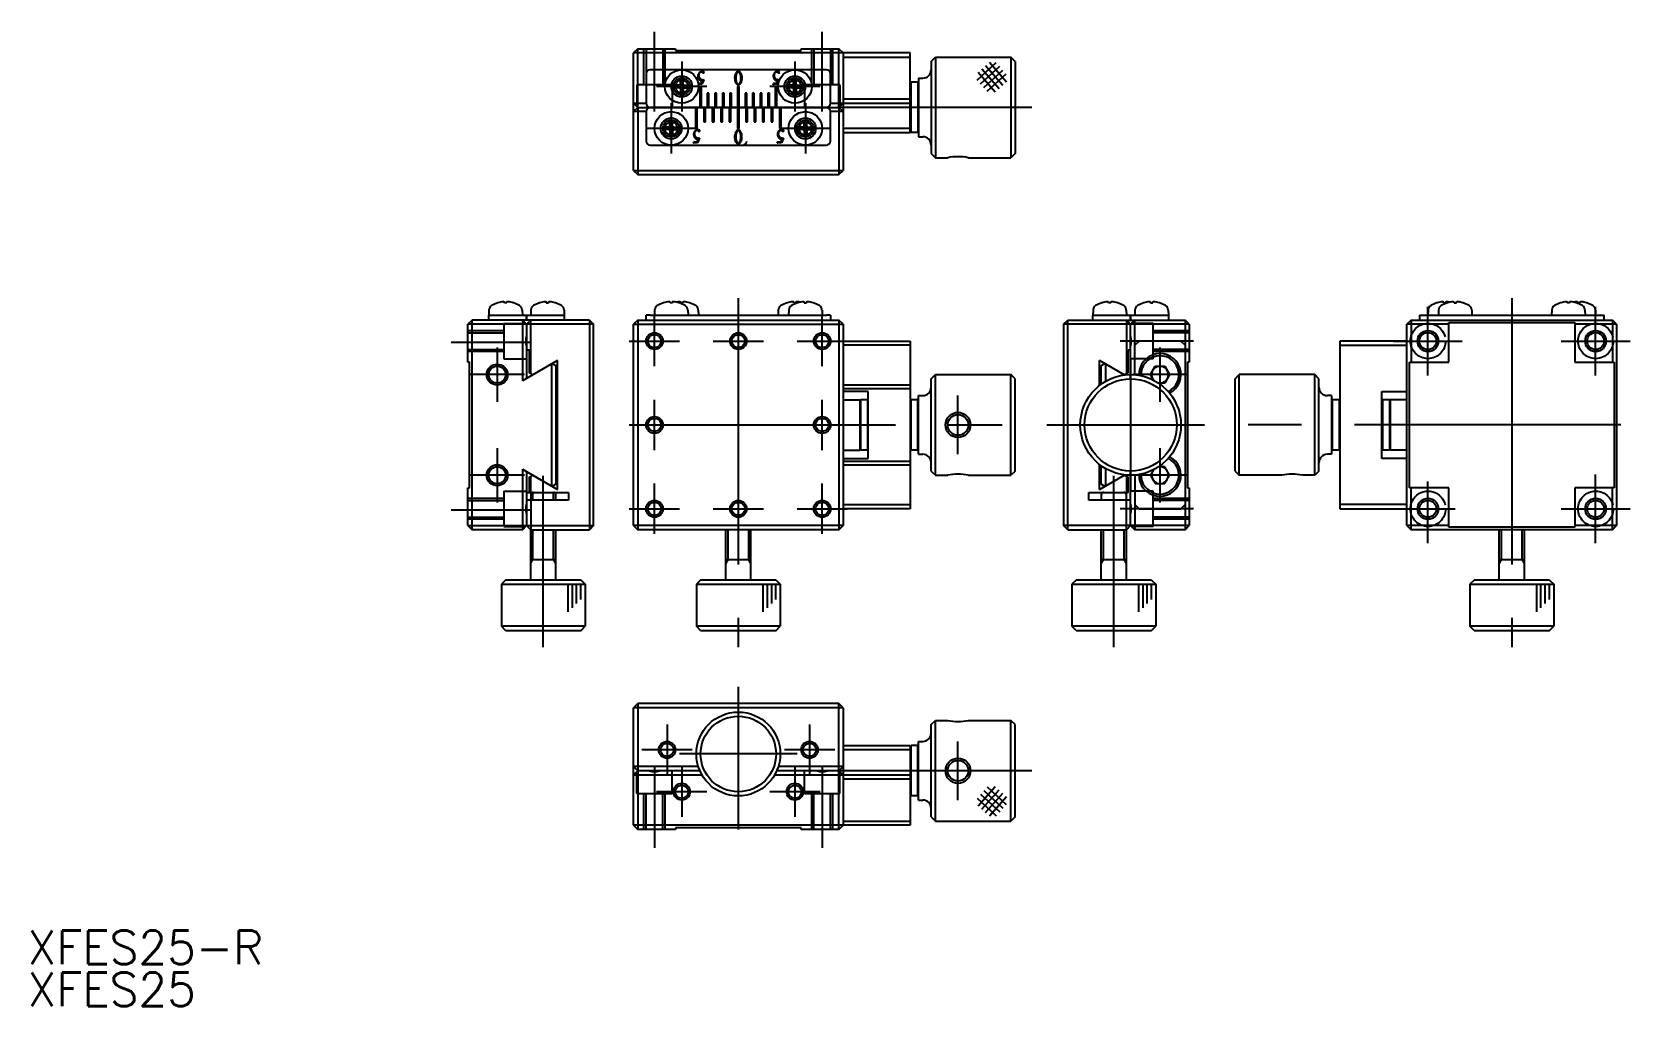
# Model space of a CAD drawing. Extents: x 1 to 191, y 0 to 116.
import ezdxf

# ---------------------------------------------------------------- set-up
doc = ezdxf.new("R2010")
doc.units = 0
doc.linetypes.add('CENTER', pattern=[50.8, 31.75, -6.35, 6.35, -6.35])
doc.linetypes.add('DASHED', pattern=[19.05, 12.7, -6.35])
doc.layers.get('0').update_dxf_attribs({"linetype": 'CONTINUOUS'})
doc.layers.add('CENTER', color=1, linetype='CENTER')
doc.styles.get("Standard").update_dxf_attribs({"font": 'txt.shx', "height": 3, "bigfont": 'bigfont.shx'})

# ---------------------------------------------------------------- blocks, each defined once
blk = doc.blocks.new('*U1')
at = {"color": 7, "linetype": 'CONTINUOUS'}
blk.add_text('XFES25-R', height=4, dxfattribs=at).set_placement((0, 5))
blk = doc.blocks.new('*U2')
at = {"color": 7, "linetype": 'CONTINUOUS'}
blk.add_text('XFES25', height=4, dxfattribs=at).set_placement((0, 0))

msp = doc.modelspace()

# ---------------------------------------------------------------- linework, layer by layer
at = {"color": 7, "linetype": 'CONTINUOUS'}
for p, q in [((72.76, 114.13), (72.26, 113.63)), ((72.26, 99.63), (72.26, 113.63)), ((97.26, 113.63), (72.26, 113.63)), ((72.76, 114.13), (77.26, 114.13)), ((72.76, 107.13), (72.76, 114.13)), ((77.26, 114.13), (77.26, 113.93)), ((77.26, 113.93), (92.26, 113.93)), ((92.26, 114.13), (96.76, 114.13)), ((92.26, 113.93), (92.26, 114.13)), ((97.26, 113.63), (96.76, 114.13)), ((96.76, 107.13), (96.76, 114.13)), ((97.26, 113.63), (97.26, 99.63)), ((105.26, 113.63), (97.26, 113.63)), ((97.26, 113.13), (105.26, 113.13)), ((105.26, 104.13), (105.26, 113.63)), ((107.76, 112.63), (108.26, 113.13)), ((107.76, 112.63), (107.76, 101.63)), ((108.26, 113.13), (108.26, 101.13)), ((108.26, 113.13), (117.26, 113.13)), ((117.26, 113.13), (117.26, 101.13)), ((117.76, 112.63), (117.26, 113.13)), ((117.76, 112.63), (117.76, 101.63)), ((73.76, 111.13), (73.76, 107.63)), ((95.26, 111.63), (74.26, 111.63)), ((77.85, 109.92), (77.87, 110.56)), ((77.87, 110.56), (77.87, 110.55)), ((78.15, 110.55), (78.15, 110.56)), ((78.17, 109.92), (78.15, 110.56)), ((91.35, 109.92), (91.37, 110.56)), ((91.37, 110.56), (91.37, 110.55)), ((91.65, 110.55), (91.65, 110.56)), ((91.67, 109.92), (91.65, 110.56)), ((95.76, 107.63), (95.76, 111.13)), ((106.26, 110.63), (106.26, 103.63)), ((106.26, 110.63), (106.76, 110.63)), ((77.72, 109.79), (77.09, 109.77)), ((77.1, 109.77), (77.09, 109.77)), ((77.09, 109.49), (77.1, 109.49)), ((77.72, 109.47), (77.09, 109.49)), ((77.11, 109.77), (77.1, 109.77)), ((77.1, 109.49), (77.11, 109.49)), ((77.12, 109.77), (77.11, 109.77)), ((77.11, 109.49), (77.12, 109.49)), ((77.13, 109.77), (77.12, 109.77)), ((77.12, 109.77), (77.12, 109.77)), ((77.12, 109.49), (77.12, 109.49)), ((77.12, 109.49), (77.13, 109.49)), ((77.14, 109.77), (77.13, 109.77)), ((77.13, 109.49), (77.14, 109.49)), ((77.15, 109.77), (77.14, 109.77)), ((77.14, 109.77), (77.14, 109.77)), ((77.14, 109.49), (77.14, 109.49)), ((77.14, 109.49), (77.15, 109.49)), ((77.16, 109.77), (77.15, 109.77)), ((77.15, 109.77), (77.15, 109.77)), ((77.15, 109.77), (77.15, 109.77)), ((77.15, 109.49), (77.15, 109.49)), ((77.15, 109.49), (77.15, 109.49)), ((77.15, 109.49), (77.16, 109.49)), ((77.16, 109.77), (77.54, 109.71)), ((77.16, 109.77), (77.16, 109.77)), ((77.54, 109.55), (77.16, 109.49)), ((77.16, 109.49), (77.16, 109.49)), ((77.54, 109.71), (77.72, 109.7)), ((77.72, 109.56), (77.54, 109.55)), ((77.72, 109.79), (77.73, 109.79)), ((77.73, 109.47), (77.72, 109.47)), ((77.73, 109.79), (77.75, 109.8)), ((77.75, 109.47), (77.73, 109.47)), ((77.75, 109.8), (77.76, 109.8)), ((77.76, 109.46), (77.75, 109.47)), ((77.76, 109.8), (77.77, 109.8)), ((77.77, 109.46), (77.76, 109.46)), ((77.77, 109.8), (77.78, 109.81)), ((77.78, 109.45), (77.77, 109.46)), ((77.78, 109.81), (77.79, 109.82)), ((77.79, 109.45), (77.78, 109.45)), ((77.79, 109.82), (77.8, 109.82)), ((77.8, 109.44), (77.79, 109.45)), ((77.8, 109.82), (77.81, 109.83)), ((77.81, 109.43), (77.8, 109.44)), ((77.81, 109.83), (77.82, 109.84)), ((77.82, 109.42), (77.81, 109.43)), ((77.82, 109.84), (77.83, 109.85)), ((77.83, 109.41), (77.82, 109.42)), ((77.83, 109.86), (77.84, 109.87)), ((77.83, 109.85), (77.83, 109.86)), ((77.83, 109.4), (77.83, 109.41)), ((77.84, 109.39), (77.83, 109.4)), ((77.84, 109.88), (77.85, 109.9)), ((77.84, 109.87), (77.84, 109.88)), ((77.84, 109.38), (77.84, 109.39)), ((77.85, 109.37), (77.84, 109.38)), ((77.85, 109.91), (77.85, 109.92)), ((77.85, 109.9), (77.85, 109.91)), ((77.85, 109.35), (77.85, 109.37)), ((77.85, 109.34), (77.85, 109.35)), ((77.85, 109.34), (77.87, 108.71)), ((77.87, 110.55), (77.87, 110.54)), ((77.87, 110.54), (77.87, 110.53)), ((77.87, 110.53), (77.87, 110.52)), ((77.87, 110.52), (77.87, 110.52)), ((77.87, 110.52), (77.87, 110.51)), ((77.87, 110.51), (77.87, 110.5)), ((77.87, 110.5), (77.87, 110.5)), ((77.87, 110.5), (77.87, 110.49)), ((77.87, 110.49), (77.87, 110.49)), ((77.87, 110.49), (77.87, 110.49)), ((77.87, 110.49), (77.88, 110.49)), ((77.88, 108.78), (77.87, 108.77)), ((77.87, 108.77), (77.87, 108.77)), ((77.87, 108.77), (77.87, 108.77)), ((77.87, 108.77), (77.87, 108.76)), ((77.87, 108.76), (77.87, 108.76)), ((77.87, 108.76), (77.87, 108.76)), ((77.87, 108.76), (77.87, 108.75)), ((77.87, 108.75), (77.87, 108.74)), ((77.87, 108.74), (77.87, 108.74)), ((77.87, 108.74), (77.87, 108.73)), ((77.87, 108.73), (77.87, 108.72)), ((77.87, 108.72), (77.87, 108.71)), ((77.93, 110.1), (77.88, 110.49)), ((77.88, 108.78), (77.93, 109.16)), ((77.94, 109.92), (77.93, 110.1)), ((77.93, 109.16), (77.94, 109.34)), ((78.09, 110.1), (78.08, 109.92)), ((78.08, 109.34), (78.09, 109.16)), ((78.15, 110.49), (78.09, 110.1)), ((78.09, 109.16), (78.15, 108.78)), ((78.15, 110.54), (78.15, 110.55)), ((78.15, 110.53), (78.15, 110.54)), ((78.15, 110.52), (78.15, 110.53)), ((78.15, 110.51), (78.15, 110.52)), ((78.15, 110.52), (78.15, 110.52)), ((78.15, 110.5), (78.15, 110.51)), ((78.15, 110.49), (78.15, 110.5)), ((78.15, 110.5), (78.15, 110.5)), ((78.15, 110.49), (78.15, 110.49)), ((78.15, 110.49), (78.15, 110.49)), ((78.15, 110.49), (78.15, 110.49)), ((78.17, 109.34), (78.15, 108.71)), ((78.15, 108.77), (78.15, 108.78)), ((78.15, 108.76), (78.15, 108.77)), ((78.15, 108.77), (78.15, 108.77)), ((78.15, 108.77), (78.15, 108.77)), ((78.15, 108.75), (78.15, 108.76)), ((78.15, 108.76), (78.15, 108.76)), ((78.15, 108.76), (78.15, 108.76)), ((78.15, 108.74), (78.15, 108.75)), ((78.15, 108.73), (78.15, 108.74)), ((78.15, 108.74), (78.15, 108.74)), ((78.15, 108.72), (78.15, 108.73)), ((78.15, 108.71), (78.15, 108.72)), ((78.17, 109.92), (78.18, 109.91)), ((78.18, 109.35), (78.17, 109.34)), ((78.18, 109.91), (78.18, 109.9)), ((78.18, 109.9), (78.18, 109.88)), ((78.18, 109.88), (78.19, 109.87)), ((78.19, 109.39), (78.18, 109.38)), ((78.18, 109.38), (78.18, 109.37)), ((78.18, 109.37), (78.18, 109.35)), ((78.19, 109.87), (78.19, 109.86)), ((78.19, 109.86), (78.2, 109.85)), ((78.2, 109.41), (78.19, 109.4)), ((78.19, 109.4), (78.19, 109.39)), ((78.2, 109.85), (78.2, 109.84)), ((78.2, 109.84), (78.21, 109.83)), ((78.21, 109.43), (78.2, 109.42)), ((78.2, 109.42), (78.2, 109.41)), ((78.21, 109.83), (78.22, 109.82)), ((78.22, 109.44), (78.21, 109.43)), ((78.22, 109.82), (78.23, 109.82)), ((78.23, 109.45), (78.22, 109.44)), ((78.23, 109.82), (78.24, 109.81)), ((78.24, 109.45), (78.23, 109.45)), ((78.24, 109.81), (78.25, 109.8)), ((78.25, 109.46), (78.24, 109.45)), ((78.25, 109.8), (78.26, 109.8)), ((78.27, 109.46), (78.25, 109.46)), ((78.26, 109.8), (78.28, 109.8)), ((78.28, 109.47), (78.27, 109.46)), ((78.28, 109.8), (78.29, 109.79)), ((78.29, 109.47), (78.28, 109.47)), ((78.29, 109.79), (78.3, 109.79)), ((78.3, 109.47), (78.29, 109.47)), ((78.3, 109.79), (78.94, 109.77)), ((78.3, 109.7), (78.48, 109.71)), ((78.48, 109.55), (78.3, 109.56)), ((78.3, 109.47), (78.94, 109.49)), ((78.48, 109.71), (78.87, 109.77)), ((78.87, 109.49), (78.48, 109.55)), ((78.88, 109.77), (78.87, 109.77)), ((78.87, 109.77), (78.87, 109.77)), ((78.87, 109.77), (78.87, 109.77)), ((78.87, 109.49), (78.87, 109.49)), ((78.87, 109.49), (78.87, 109.49)), ((78.87, 109.49), (78.88, 109.49)), ((78.89, 109.77), (78.88, 109.77)), ((78.88, 109.77), (78.88, 109.77)), ((78.88, 109.77), (78.88, 109.77)), ((78.88, 109.49), (78.88, 109.49)), ((78.88, 109.49), (78.88, 109.49)), ((78.88, 109.49), (78.89, 109.49)), ((78.9, 109.77), (78.89, 109.77)), ((78.89, 109.49), (78.9, 109.49)), ((78.91, 109.77), (78.9, 109.77)), ((78.9, 109.77), (78.9, 109.77)), ((78.9, 109.49), (78.9, 109.49)), ((78.9, 109.49), (78.91, 109.49)), ((78.92, 109.77), (78.91, 109.77)), ((78.91, 109.49), (78.92, 109.49)), ((78.93, 109.77), (78.92, 109.77)), ((78.92, 109.49), (78.93, 109.49)), ((78.94, 109.77), (78.93, 109.77)), ((78.93, 109.49), (78.94, 109.49)), ((80, 110.01), (80.37, 110.01)), ((80.41, 109.89), (80.04, 109.89)), ((80.36, 109.63), (80.16, 109.63)), ((80.16, 109.63), (80.16, 107.13)), ((80.36, 107.13), (80.36, 109.63)), ((80.37, 110.01), (80.48, 110.27)), ((80.63, 110.43), (80.41, 109.89)), ((81.26, 108.83), (81.06, 108.83)), ((81.06, 108.83), (81.06, 107.13)), ((81.26, 107.13), (81.26, 108.83)), ((82.16, 108.83), (81.96, 108.83)), ((81.96, 108.83), (81.96, 107.13)), ((82.16, 107.13), (82.16, 108.83)), ((83.06, 108.83), (82.86, 108.83)), ((82.86, 108.83), (82.86, 107.13)), ((83.06, 107.13), (83.06, 108.83)), ((83.96, 108.83), (83.76, 108.83)), ((83.76, 108.83), (83.76, 107.13)), ((83.96, 107.13), (83.96, 108.83)), ((84.86, 109.63), (84.66, 109.63)), ((84.66, 109.63), (84.66, 107.13)), ((84.86, 107.13), (84.86, 109.63)), ((85.76, 108.83), (85.56, 108.83)), ((85.56, 108.83), (85.56, 107.13)), ((85.76, 107.13), (85.76, 108.83)), ((86.66, 108.83), (86.46, 108.83)), ((86.46, 108.83), (86.46, 107.13)), ((86.66, 107.13), (86.66, 108.83)), ((87.56, 108.83), (87.36, 108.83)), ((87.36, 108.83), (87.36, 107.13)), ((87.56, 107.13), (87.56, 108.83)), ((88.46, 108.83), (88.26, 108.83)), ((88.26, 108.83), (88.26, 107.13)), ((88.46, 107.13), (88.46, 108.83)), ((88.9, 109.83), (88.96, 109.99)), ((88.94, 109.84), (88.9, 109.83)), ((89, 110.01), (89.37, 110.01)), ((89.41, 109.89), (89.04, 109.89)), ((89.36, 109.63), (89.16, 109.63)), ((89.16, 109.63), (89.16, 107.13)), ((89.36, 107.13), (89.36, 109.63)), ((89.37, 110.01), (89.48, 110.27)), ((89.63, 110.43), (89.41, 109.89)), ((91.22, 109.79), (90.59, 109.77)), ((90.6, 109.77), (90.59, 109.77)), ((90.59, 109.49), (90.6, 109.49)), ((91.22, 109.47), (90.59, 109.49)), ((90.61, 109.77), (90.6, 109.77)), ((90.6, 109.49), (90.61, 109.49)), ((90.62, 109.77), (90.61, 109.77)), ((90.61, 109.49), (90.62, 109.49)), ((90.63, 109.77), (90.62, 109.77)), ((90.62, 109.77), (90.62, 109.77)), ((90.62, 109.49), (90.62, 109.49)), ((90.62, 109.49), (90.63, 109.49)), ((90.64, 109.77), (90.63, 109.77)), ((90.63, 109.49), (90.64, 109.49)), ((90.65, 109.77), (90.64, 109.77)), ((90.64, 109.77), (90.64, 109.77)), ((90.64, 109.49), (90.64, 109.49)), ((90.64, 109.49), (90.65, 109.49)), ((90.66, 109.77), (90.65, 109.77)), ((90.65, 109.77), (90.65, 109.77)), ((90.65, 109.77), (90.65, 109.77)), ((90.65, 109.49), (90.65, 109.49)), ((90.65, 109.49), (90.65, 109.49)), ((90.65, 109.49), (90.66, 109.49)), ((90.66, 109.77), (91.04, 109.71)), ((90.66, 109.77), (90.66, 109.77)), ((91.04, 109.55), (90.66, 109.49)), ((90.66, 109.49), (90.66, 109.49)), ((91.04, 109.71), (91.22, 109.7)), ((91.22, 109.56), (91.04, 109.55)), ((91.22, 109.79), (91.23, 109.79)), ((91.23, 109.47), (91.22, 109.47)), ((91.23, 109.79), (91.25, 109.8)), ((91.25, 109.47), (91.23, 109.47)), ((91.25, 109.8), (91.26, 109.8)), ((91.26, 109.46), (91.25, 109.47)), ((91.26, 109.8), (91.27, 109.8)), ((91.27, 109.46), (91.26, 109.46)), ((91.27, 109.8), (91.28, 109.81)), ((91.28, 109.45), (91.27, 109.46)), ((91.28, 109.81), (91.29, 109.82)), ((91.29, 109.45), (91.28, 109.45)), ((91.29, 109.82), (91.3, 109.82)), ((91.3, 109.44), (91.29, 109.45)), ((91.3, 109.82), (91.31, 109.83)), ((91.31, 109.43), (91.3, 109.44)), ((91.31, 109.83), (91.32, 109.84)), ((91.32, 109.42), (91.31, 109.43)), ((91.32, 109.84), (91.33, 109.85)), ((91.33, 109.41), (91.32, 109.42)), ((91.33, 109.86), (91.34, 109.87)), ((91.33, 109.85), (91.33, 109.86)), ((91.33, 109.4), (91.33, 109.41)), ((91.34, 109.39), (91.33, 109.4)), ((91.34, 109.88), (91.35, 109.9)), ((91.34, 109.87), (91.34, 109.88)), ((91.34, 109.38), (91.34, 109.39)), ((91.35, 109.37), (91.34, 109.38)), ((91.35, 109.91), (91.35, 109.92)), ((91.35, 109.9), (91.35, 109.91)), ((91.35, 109.35), (91.35, 109.37)), ((91.35, 109.34), (91.35, 109.35)), ((91.35, 109.34), (91.37, 108.71)), ((91.37, 110.55), (91.37, 110.54)), ((91.37, 110.54), (91.37, 110.53)), ((91.37, 110.53), (91.37, 110.52)), ((91.37, 110.52), (91.37, 110.52)), ((91.37, 110.52), (91.37, 110.51)), ((91.37, 110.51), (91.37, 110.5)), ((91.37, 110.5), (91.37, 110.5)), ((91.37, 110.5), (91.37, 110.49)), ((91.37, 110.49), (91.37, 110.49)), ((91.37, 110.49), (91.37, 110.49)), ((91.37, 110.49), (91.38, 110.49)), ((91.38, 108.78), (91.37, 108.77)), ((91.37, 108.77), (91.37, 108.77)), ((91.37, 108.77), (91.37, 108.77)), ((91.37, 108.77), (91.37, 108.76)), ((91.37, 108.76), (91.37, 108.76)), ((91.37, 108.76), (91.37, 108.76)), ((91.37, 108.76), (91.37, 108.75)), ((91.37, 108.75), (91.37, 108.74)), ((91.37, 108.74), (91.37, 108.74)), ((91.37, 108.74), (91.37, 108.73)), ((91.37, 108.73), (91.37, 108.72)), ((91.37, 108.72), (91.37, 108.71)), ((91.43, 110.1), (91.38, 110.49)), ((91.38, 108.78), (91.43, 109.16)), ((91.44, 109.92), (91.43, 110.1)), ((91.43, 109.16), (91.44, 109.34)), ((91.59, 110.1), (91.58, 109.92)), ((91.58, 109.34), (91.59, 109.16)), ((91.65, 110.49), (91.59, 110.1)), ((91.59, 109.16), (91.65, 108.78)), ((91.65, 110.54), (91.65, 110.55)), ((91.65, 110.53), (91.65, 110.54)), ((91.65, 110.52), (91.65, 110.53)), ((91.65, 110.51), (91.65, 110.52)), ((91.65, 110.52), (91.65, 110.52)), ((91.65, 110.5), (91.65, 110.51)), ((91.65, 110.49), (91.65, 110.5)), ((91.65, 110.5), (91.65, 110.5)), ((91.65, 110.49), (91.65, 110.49)), ((91.65, 110.49), (91.65, 110.49)), ((91.65, 110.49), (91.65, 110.49)), ((91.67, 109.34), (91.65, 108.71)), ((91.65, 108.77), (91.65, 108.78)), ((91.65, 108.76), (91.65, 108.77)), ((91.65, 108.77), (91.65, 108.77)), ((91.65, 108.77), (91.65, 108.77)), ((91.65, 108.75), (91.65, 108.76)), ((91.65, 108.76), (91.65, 108.76)), ((91.65, 108.76), (91.65, 108.76)), ((91.65, 108.74), (91.65, 108.75)), ((91.65, 108.73), (91.65, 108.74)), ((91.65, 108.74), (91.65, 108.74)), ((91.65, 108.72), (91.65, 108.73)), ((91.65, 108.71), (91.65, 108.72)), ((91.67, 109.92), (91.68, 109.91)), ((91.68, 109.35), (91.67, 109.34)), ((91.68, 109.91), (91.68, 109.9)), ((91.68, 109.9), (91.68, 109.88)), ((91.68, 109.88), (91.69, 109.87)), ((91.69, 109.39), (91.68, 109.38)), ((91.68, 109.38), (91.68, 109.37)), ((91.68, 109.37), (91.68, 109.35)), ((91.69, 109.87), (91.69, 109.86)), ((91.69, 109.86), (91.7, 109.85)), ((91.7, 109.41), (91.69, 109.4)), ((91.69, 109.4), (91.69, 109.39)), ((91.7, 109.85), (91.7, 109.84)), ((91.7, 109.84), (91.71, 109.83)), ((91.71, 109.43), (91.7, 109.42)), ((91.7, 109.42), (91.7, 109.41)), ((91.71, 109.83), (91.72, 109.82)), ((91.72, 109.44), (91.71, 109.43)), ((91.72, 109.82), (91.73, 109.82)), ((91.73, 109.45), (91.72, 109.44)), ((91.73, 109.82), (91.74, 109.81)), ((91.74, 109.45), (91.73, 109.45)), ((91.74, 109.81), (91.75, 109.8)), ((91.75, 109.46), (91.74, 109.45)), ((91.75, 109.8), (91.76, 109.8)), ((91.77, 109.46), (91.75, 109.46)), ((91.76, 109.8), (91.78, 109.8)), ((91.78, 109.47), (91.77, 109.46)), ((91.78, 109.8), (91.79, 109.79)), ((91.79, 109.47), (91.78, 109.47)), ((91.79, 109.79), (91.8, 109.79)), ((91.8, 109.47), (91.79, 109.47)), ((91.8, 109.79), (92.44, 109.77)), ((91.8, 109.7), (91.98, 109.71)), ((91.98, 109.55), (91.8, 109.56)), ((91.8, 109.47), (92.44, 109.49)), ((91.98, 109.71), (92.37, 109.77)), ((92.37, 109.49), (91.98, 109.55)), ((92.38, 109.77), (92.37, 109.77)), ((92.37, 109.77), (92.37, 109.77)), ((92.37, 109.77), (92.37, 109.77)), ((92.37, 109.49), (92.37, 109.49)), ((92.37, 109.49), (92.37, 109.49)), ((92.37, 109.49), (92.38, 109.49)), ((92.39, 109.77), (92.38, 109.77)), ((92.38, 109.77), (92.38, 109.77)), ((92.38, 109.77), (92.38, 109.77)), ((92.38, 109.49), (92.38, 109.49)), ((92.38, 109.49), (92.38, 109.49)), ((92.38, 109.49), (92.39, 109.49)), ((92.4, 109.77), (92.39, 109.77)), ((92.39, 109.49), (92.4, 109.49)), ((92.41, 109.77), (92.4, 109.77)), ((92.4, 109.77), (92.4, 109.77)), ((92.4, 109.49), (92.4, 109.49)), ((92.4, 109.49), (92.41, 109.49)), ((92.42, 109.77), (92.41, 109.77)), ((92.41, 109.49), (92.42, 109.49)), ((92.43, 109.77), (92.42, 109.77)), ((92.42, 109.49), (92.43, 109.49)), ((92.44, 109.77), (92.43, 109.77)), ((92.43, 109.49), (92.44, 109.49)), ((105.26, 110.03), (105.36, 110.13)), ((105.36, 104.13), (105.36, 110.13)), ((106.16, 110.13), (105.36, 110.13)), ((106.16, 110.13), (106.16, 104.13)), ((106.26, 110.03), (106.16, 110.13)), ((72.26, 107.63), (72.76, 107.13)), ((72.26, 107.63), (73.76, 107.63)), ((72.76, 107.13), (72.26, 106.63)), ((72.76, 107.13), (72.76, 99.13)), ((72.76, 107.13), (96.76, 107.13)), ((95.26, 107.13), (74.26, 107.13)), ((79.66, 107.13), (79.66, 104.63)), ((79.86, 104.63), (79.86, 107.13)), ((80.66, 107.13), (80.66, 105.43)), ((80.86, 105.43), (80.86, 107.13)), ((81.66, 107.13), (81.66, 105.43)), ((81.86, 105.43), (81.86, 107.13)), ((82.66, 107.13), (82.66, 105.43)), ((82.86, 105.43), (82.86, 107.13)), ((83.66, 107.13), (83.66, 105.43)), ((83.86, 105.43), (83.86, 107.13)), ((84.66, 107.13), (84.66, 104.63)), ((84.86, 104.63), (84.86, 107.13)), ((85.66, 107.13), (85.66, 105.43)), ((85.86, 105.43), (85.86, 107.13)), ((86.66, 107.13), (86.66, 105.43)), ((86.86, 105.43), (86.86, 107.13)), ((87.66, 107.13), (87.66, 105.43)), ((87.86, 105.43), (87.86, 107.13)), ((88.66, 107.13), (88.66, 105.43)), ((88.86, 105.43), (88.86, 107.13)), ((89.66, 107.13), (89.66, 104.63)), ((89.86, 104.63), (89.86, 107.13)), ((95.76, 107.63), (97.26, 107.63)), ((96.76, 107.13), (97.26, 107.63)), ((97.26, 106.63), (96.76, 107.13)), ((96.76, 107.13), (96.76, 99.13)), ((105.26, 108.13), (97.26, 108.13)), ((97.26, 107.63), (105.26, 107.63)), ((73.76, 106.63), (72.26, 106.63)), ((73.76, 106.63), (73.76, 103.13)), ((76.55, 104.82), (76.56, 104.83)), ((76.56, 104.83), (76.57, 104.84)), ((76.57, 104.84), (76.58, 104.85)), ((76.58, 104.86), (76.59, 104.87)), ((76.58, 104.85), (76.58, 104.86)), ((76.59, 104.88), (76.6, 104.9)), ((76.59, 104.87), (76.59, 104.88)), ((76.6, 104.92), (76.62, 105.56)), ((76.6, 104.91), (76.6, 104.92)), ((76.6, 104.9), (76.6, 104.91)), ((76.62, 105.56), (76.62, 105.55)), ((76.62, 105.55), (76.62, 105.54)), ((76.62, 105.54), (76.62, 105.53)), ((76.62, 105.53), (76.62, 105.52)), ((76.62, 105.52), (76.62, 105.52)), ((76.62, 105.52), (76.62, 105.51)), ((76.62, 105.51), (76.62, 105.5)), ((76.62, 105.5), (76.62, 105.5)), ((76.62, 105.5), (76.62, 105.49)), ((76.62, 105.49), (76.62, 105.49)), ((76.62, 105.49), (76.62, 105.49)), ((76.62, 105.49), (76.63, 105.49)), ((76.68, 105.1), (76.63, 105.49)), ((76.69, 104.92), (76.68, 105.1)), ((76.84, 105.1), (76.83, 104.92)), ((76.9, 105.49), (76.84, 105.1)), ((76.9, 105.55), (76.9, 105.56)), ((76.92, 104.92), (76.9, 105.56)), ((76.9, 105.54), (76.9, 105.55)), ((76.9, 105.53), (76.9, 105.54)), ((76.9, 105.52), (76.9, 105.53)), ((76.9, 105.51), (76.9, 105.52)), ((76.9, 105.52), (76.9, 105.52)), ((76.9, 105.5), (76.9, 105.51)), ((76.9, 105.49), (76.9, 105.5)), ((76.9, 105.5), (76.9, 105.5)), ((76.9, 105.49), (76.9, 105.49)), ((76.9, 105.49), (76.9, 105.49)), ((76.9, 105.49), (76.9, 105.49)), ((76.92, 104.92), (76.93, 104.91)), ((76.93, 104.91), (76.93, 104.9)), ((76.93, 104.9), (76.93, 104.88)), ((76.93, 104.88), (76.94, 104.87)), ((76.94, 104.87), (76.94, 104.86)), ((76.94, 104.86), (76.95, 104.85)), ((76.95, 104.85), (76.95, 104.84)), ((76.95, 104.84), (76.96, 104.83)), ((76.96, 104.83), (76.97, 104.82)), ((80.66, 105.43), (80.86, 105.43)), ((81.66, 105.43), (81.86, 105.43)), ((82.66, 105.43), (82.86, 105.43)), ((83.66, 105.43), (83.86, 105.43)), ((85.66, 105.43), (85.86, 105.43)), ((86.66, 105.43), (86.86, 105.43)), ((87.66, 105.43), (87.86, 105.43)), ((88.66, 105.43), (88.86, 105.43)), ((92.55, 104.82), (92.56, 104.83)), ((92.56, 104.83), (92.57, 104.84)), ((92.57, 104.84), (92.58, 104.85)), ((92.58, 104.86), (92.59, 104.87)), ((92.58, 104.85), (92.58, 104.86)), ((92.59, 104.88), (92.6, 104.9)), ((92.59, 104.87), (92.59, 104.88)), ((92.6, 104.92), (92.62, 105.56)), ((92.6, 104.91), (92.6, 104.92)), ((92.6, 104.9), (92.6, 104.91)), ((92.62, 105.56), (92.62, 105.55)), ((92.62, 105.55), (92.62, 105.54)), ((92.62, 105.54), (92.62, 105.53)), ((92.62, 105.53), (92.62, 105.52)), ((92.62, 105.52), (92.62, 105.52)), ((92.62, 105.52), (92.62, 105.51)), ((92.62, 105.51), (92.62, 105.5)), ((92.62, 105.5), (92.62, 105.5)), ((92.62, 105.5), (92.62, 105.49)), ((92.62, 105.49), (92.62, 105.49)), ((92.62, 105.49), (92.62, 105.49)), ((92.62, 105.49), (92.63, 105.49)), ((92.68, 105.1), (92.63, 105.49)), ((92.69, 104.92), (92.68, 105.1)), ((92.84, 105.1), (92.83, 104.92)), ((92.9, 105.49), (92.84, 105.1)), ((92.9, 105.55), (92.9, 105.56)), ((92.92, 104.92), (92.9, 105.56)), ((92.9, 105.54), (92.9, 105.55)), ((92.9, 105.53), (92.9, 105.54)), ((92.9, 105.52), (92.9, 105.53)), ((92.9, 105.51), (92.9, 105.52)), ((92.9, 105.52), (92.9, 105.52)), ((92.9, 105.5), (92.9, 105.51)), ((92.9, 105.49), (92.9, 105.5)), ((92.9, 105.5), (92.9, 105.5)), ((92.9, 105.49), (92.9, 105.49)), ((92.9, 105.49), (92.9, 105.49)), ((92.9, 105.49), (92.9, 105.49)), ((92.92, 104.92), (92.93, 104.91)), ((92.93, 104.91), (92.93, 104.9)), ((92.93, 104.9), (92.93, 104.88)), ((92.93, 104.88), (92.94, 104.87)), ((92.94, 104.87), (92.94, 104.86)), ((92.94, 104.86), (92.95, 104.85)), ((92.95, 104.85), (92.95, 104.84)), ((92.95, 104.84), (92.96, 104.83)), ((92.96, 104.83), (92.97, 104.82)), ((95.76, 103.13), (95.76, 106.63)), ((97.26, 106.63), (95.76, 106.63)), ((76.47, 104.79), (75.84, 104.77)), ((76.47, 104.47), (75.84, 104.49)), ((75.88, 104.77), (75.87, 104.77)), ((75.87, 104.49), (75.88, 104.49)), ((75.89, 104.77), (75.88, 104.77)), ((75.88, 104.49), (75.89, 104.49)), ((75.9, 104.77), (75.89, 104.77)), ((75.89, 104.77), (75.89, 104.77)), ((75.89, 104.49), (75.89, 104.49)), ((75.89, 104.49), (75.9, 104.49)), ((75.91, 104.77), (75.9, 104.77)), ((75.9, 104.77), (75.9, 104.77)), ((75.9, 104.77), (75.9, 104.77)), ((75.9, 104.49), (75.9, 104.49)), ((75.9, 104.49), (75.9, 104.49)), ((75.9, 104.49), (75.91, 104.49)), ((75.91, 104.77), (76.29, 104.71)), ((75.91, 104.77), (75.91, 104.77)), ((76.29, 104.55), (75.91, 104.49)), ((75.91, 104.49), (75.91, 104.49)), ((76.29, 104.71), (76.47, 104.7)), ((76.47, 104.56), (76.29, 104.55)), ((76.47, 104.79), (76.48, 104.79)), ((76.48, 104.47), (76.47, 104.47)), ((76.48, 104.79), (76.5, 104.8)), ((76.5, 104.47), (76.48, 104.47)), ((76.5, 104.8), (76.51, 104.8)), ((76.51, 104.46), (76.5, 104.47)), ((76.51, 104.8), (76.52, 104.8)), ((76.52, 104.46), (76.51, 104.46)), ((76.52, 104.8), (76.53, 104.81)), ((76.53, 104.45), (76.52, 104.46)), ((76.53, 104.81), (76.54, 104.82)), ((76.54, 104.45), (76.53, 104.45)), ((76.54, 104.82), (76.55, 104.82)), ((76.55, 104.44), (76.54, 104.45)), ((76.56, 104.43), (76.55, 104.44)), ((76.57, 104.42), (76.56, 104.43)), ((76.58, 104.41), (76.57, 104.42)), ((76.58, 104.4), (76.58, 104.41)), ((76.59, 104.39), (76.58, 104.4)), ((76.59, 104.38), (76.59, 104.39)), ((76.6, 104.37), (76.59, 104.38)), ((76.6, 104.35), (76.6, 104.37)), ((76.6, 104.34), (76.6, 104.35)), ((76.6, 104.34), (76.62, 103.71)), ((76.63, 103.78), (76.62, 103.77)), ((76.62, 103.77), (76.62, 103.77)), ((76.62, 103.77), (76.62, 103.77)), ((76.62, 103.77), (76.62, 103.76)), ((76.62, 103.76), (76.62, 103.76)), ((76.62, 103.76), (76.62, 103.76)), ((76.62, 103.76), (76.62, 103.75)), ((76.62, 103.75), (76.62, 103.74)), ((76.62, 103.74), (76.62, 103.74)), ((76.62, 103.74), (76.62, 103.73)), ((76.62, 103.73), (76.62, 103.72)), ((76.62, 103.72), (76.62, 103.71)), ((76.63, 103.78), (76.68, 104.16)), ((76.68, 104.16), (76.69, 104.34)), ((76.83, 104.34), (76.84, 104.16)), ((76.84, 104.16), (76.9, 103.78)), ((76.92, 104.34), (76.9, 103.71)), ((76.9, 103.77), (76.9, 103.78)), ((76.9, 103.76), (76.9, 103.77)), ((76.9, 103.77), (76.9, 103.77)), ((76.9, 103.77), (76.9, 103.77)), ((76.9, 103.75), (76.9, 103.76)), ((76.9, 103.76), (76.9, 103.76)), ((76.9, 103.76), (76.9, 103.76)), ((76.9, 103.74), (76.9, 103.75)), ((76.9, 103.73), (76.9, 103.74)), ((76.9, 103.74), (76.9, 103.74)), ((76.9, 103.72), (76.9, 103.73)), ((76.9, 103.71), (76.9, 103.72)), ((76.93, 104.35), (76.92, 104.34)), ((76.94, 104.39), (76.93, 104.38)), ((76.93, 104.38), (76.93, 104.37)), ((76.93, 104.37), (76.93, 104.35)), ((76.95, 104.41), (76.94, 104.4)), ((76.94, 104.4), (76.94, 104.39)), ((76.96, 104.43), (76.95, 104.42)), ((76.95, 104.42), (76.95, 104.41)), ((76.97, 104.44), (76.96, 104.43)), ((76.97, 104.82), (76.98, 104.82)), ((76.98, 104.45), (76.97, 104.44)), ((76.98, 104.82), (76.99, 104.81)), ((76.99, 104.45), (76.98, 104.45)), ((76.99, 104.81), (77, 104.8)), ((77, 104.46), (76.99, 104.45)), ((77, 104.8), (77.01, 104.8)), ((77.02, 104.46), (77, 104.46)), ((77.01, 104.8), (77.03, 104.8)), ((77.03, 104.47), (77.02, 104.46)), ((77.03, 104.8), (77.04, 104.79)), ((77.04, 104.47), (77.03, 104.47)), ((77.04, 104.79), (77.05, 104.79)), ((77.05, 104.47), (77.04, 104.47)), ((77.05, 104.79), (77.69, 104.77)), ((77.05, 104.7), (77.23, 104.71)), ((77.23, 104.55), (77.05, 104.56)), ((77.05, 104.47), (77.69, 104.49)), ((77.23, 104.71), (77.62, 104.77)), ((77.62, 104.49), (77.23, 104.55)), ((77.63, 104.77), (77.62, 104.77)), ((77.62, 104.77), (77.62, 104.77)), ((77.62, 104.77), (77.62, 104.77)), ((77.62, 104.49), (77.62, 104.49)), ((77.62, 104.49), (77.62, 104.49)), ((77.62, 104.49), (77.63, 104.49)), ((77.64, 104.77), (77.63, 104.77)), ((77.63, 104.77), (77.63, 104.77)), ((77.63, 104.77), (77.63, 104.77)), ((77.63, 104.49), (77.63, 104.49)), ((77.63, 104.49), (77.63, 104.49)), ((77.63, 104.49), (77.64, 104.49)), ((77.65, 104.77), (77.64, 104.77)), ((77.64, 104.49), (77.65, 104.49)), ((77.66, 104.77), (77.65, 104.77)), ((77.65, 104.77), (77.65, 104.77)), ((77.65, 104.49), (77.65, 104.49)), ((77.65, 104.49), (77.66, 104.49)), ((77.67, 104.77), (77.66, 104.77)), ((77.66, 104.49), (77.67, 104.49)), ((77.68, 104.77), (77.67, 104.77)), ((77.67, 104.49), (77.68, 104.49)), ((77.69, 104.77), (77.68, 104.77)), ((77.68, 104.49), (77.69, 104.49)), ((79.4, 102.87), (79.46, 103.03)), ((79.5, 103.05), (79.87, 103.05)), ((79.91, 102.93), (79.54, 102.93)), ((79.66, 104.63), (79.86, 104.63)), ((79.87, 103.05), (79.98, 103.31)), ((80.13, 103.47), (79.91, 102.93)), ((84.66, 104.63), (84.86, 104.63)), ((89.4, 102.87), (89.46, 103.03)), ((89.5, 103.05), (89.87, 103.05)), ((89.91, 102.93), (89.54, 102.93)), ((89.66, 104.63), (89.86, 104.63)), ((89.87, 103.05), (89.98, 103.31)), ((90.13, 103.47), (89.91, 102.93)), ((92.47, 104.79), (91.84, 104.77)), ((91.85, 104.77), (91.84, 104.77)), ((91.84, 104.49), (91.85, 104.49)), ((92.47, 104.47), (91.84, 104.49)), ((91.86, 104.77), (91.85, 104.77)), ((91.85, 104.49), (91.86, 104.49)), ((91.87, 104.77), (91.86, 104.77)), ((91.86, 104.49), (91.87, 104.49)), ((91.88, 104.77), (91.87, 104.77)), ((91.87, 104.77), (91.87, 104.77)), ((91.87, 104.49), (91.87, 104.49)), ((91.87, 104.49), (91.88, 104.49)), ((91.89, 104.77), (91.88, 104.77)), ((91.88, 104.49), (91.89, 104.49)), ((91.9, 104.77), (91.89, 104.77)), ((91.89, 104.77), (91.89, 104.77)), ((91.89, 104.49), (91.89, 104.49)), ((91.89, 104.49), (91.9, 104.49)), ((91.91, 104.77), (91.9, 104.77)), ((91.9, 104.77), (91.9, 104.77)), ((91.9, 104.77), (91.9, 104.77)), ((91.9, 104.49), (91.9, 104.49)), ((91.9, 104.49), (91.9, 104.49)), ((91.9, 104.49), (91.91, 104.49)), ((91.91, 104.77), (92.29, 104.71)), ((91.91, 104.77), (91.91, 104.77)), ((92.29, 104.55), (91.91, 104.49)), ((91.91, 104.49), (91.91, 104.49)), ((92.29, 104.71), (92.47, 104.7)), ((92.47, 104.56), (92.29, 104.55)), ((92.47, 104.79), (92.48, 104.79)), ((92.48, 104.47), (92.47, 104.47)), ((92.48, 104.79), (92.5, 104.8)), ((92.5, 104.47), (92.48, 104.47)), ((92.5, 104.8), (92.51, 104.8)), ((92.51, 104.46), (92.5, 104.47)), ((92.51, 104.8), (92.52, 104.8)), ((92.52, 104.46), (92.51, 104.46)), ((92.52, 104.8), (92.53, 104.81)), ((92.53, 104.45), (92.52, 104.46)), ((92.53, 104.81), (92.54, 104.82)), ((92.54, 104.45), (92.53, 104.45)), ((92.54, 104.82), (92.55, 104.82)), ((92.55, 104.44), (92.54, 104.45)), ((92.56, 104.43), (92.55, 104.44)), ((92.57, 104.42), (92.56, 104.43)), ((92.58, 104.41), (92.57, 104.42)), ((92.58, 104.4), (92.58, 104.41)), ((92.59, 104.39), (92.58, 104.4)), ((92.59, 104.38), (92.59, 104.39)), ((92.6, 104.37), (92.59, 104.38)), ((92.6, 104.35), (92.6, 104.37)), ((92.6, 104.34), (92.6, 104.35)), ((92.6, 104.34), (92.62, 103.71)), ((92.63, 103.78), (92.62, 103.77)), ((92.62, 103.77), (92.62, 103.77)), ((92.62, 103.77), (92.62, 103.77)), ((92.62, 103.77), (92.62, 103.76)), ((92.62, 103.76), (92.62, 103.76)), ((92.62, 103.76), (92.62, 103.76)), ((92.62, 103.76), (92.62, 103.75)), ((92.62, 103.75), (92.62, 103.74)), ((92.62, 103.74), (92.62, 103.74)), ((92.62, 103.74), (92.62, 103.73)), ((92.62, 103.73), (92.62, 103.72)), ((92.62, 103.72), (92.62, 103.71)), ((92.63, 103.78), (92.68, 104.16)), ((92.68, 104.16), (92.69, 104.34)), ((92.83, 104.34), (92.84, 104.16)), ((92.84, 104.16), (92.9, 103.78)), ((92.92, 104.34), (92.9, 103.71)), ((92.9, 103.77), (92.9, 103.78)), ((92.9, 103.76), (92.9, 103.77)), ((92.9, 103.77), (92.9, 103.77)), ((92.9, 103.77), (92.9, 103.77)), ((92.9, 103.75), (92.9, 103.76)), ((92.9, 103.76), (92.9, 103.76)), ((92.9, 103.76), (92.9, 103.76)), ((92.9, 103.74), (92.9, 103.75)), ((92.9, 103.73), (92.9, 103.74)), ((92.9, 103.74), (92.9, 103.74)), ((92.9, 103.72), (92.9, 103.73)), ((92.9, 103.71), (92.9, 103.72)), ((92.93, 104.35), (92.92, 104.34)), ((92.94, 104.39), (92.93, 104.38)), ((92.93, 104.38), (92.93, 104.37)), ((92.93, 104.37), (92.93, 104.35)), ((92.95, 104.41), (92.94, 104.4)), ((92.94, 104.4), (92.94, 104.39)), ((92.96, 104.43), (92.95, 104.42)), ((92.95, 104.42), (92.95, 104.41)), ((92.97, 104.44), (92.96, 104.43)), ((92.97, 104.82), (92.98, 104.82)), ((92.98, 104.45), (92.97, 104.44)), ((92.98, 104.82), (92.99, 104.81)), ((92.99, 104.45), (92.98, 104.45)), ((92.99, 104.81), (93, 104.8)), ((93, 104.46), (92.99, 104.45)), ((93, 104.8), (93.01, 104.8)), ((93.02, 104.46), (93, 104.46)), ((93.01, 104.8), (93.03, 104.8)), ((93.03, 104.47), (93.02, 104.46)), ((93.03, 104.8), (93.04, 104.79)), ((93.04, 104.47), (93.03, 104.47)), ((93.04, 104.79), (93.05, 104.79)), ((93.05, 104.47), (93.04, 104.47)), ((93.05, 104.79), (93.69, 104.77)), ((93.05, 104.7), (93.23, 104.71)), ((93.23, 104.55), (93.05, 104.56)), ((93.05, 104.47), (93.69, 104.49)), ((93.23, 104.71), (93.62, 104.77)), ((93.62, 104.49), (93.23, 104.55)), ((93.63, 104.77), (93.62, 104.77)), ((93.62, 104.77), (93.62, 104.77)), ((93.62, 104.77), (93.62, 104.77)), ((93.62, 104.49), (93.62, 104.49)), ((93.62, 104.49), (93.62, 104.49)), ((93.62, 104.49), (93.63, 104.49)), ((93.64, 104.77), (93.63, 104.77)), ((93.63, 104.77), (93.63, 104.77)), ((93.63, 104.77), (93.63, 104.77)), ((93.63, 104.49), (93.63, 104.49)), ((93.63, 104.49), (93.63, 104.49)), ((93.63, 104.49), (93.64, 104.49)), ((93.65, 104.77), (93.64, 104.77)), ((93.64, 104.49), (93.65, 104.49)), ((93.66, 104.77), (93.65, 104.77)), ((93.65, 104.77), (93.65, 104.77)), ((93.65, 104.49), (93.65, 104.49)), ((93.65, 104.49), (93.66, 104.49)), ((105.26, 104.63), (97.26, 104.63)), ((97.26, 104.13), (105.26, 104.13)), ((105.26, 104.23), (105.36, 104.13)), ((106.16, 104.13), (105.36, 104.13)), ((106.26, 104.23), (106.16, 104.13)), ((106.26, 103.63), (106.76, 103.63)), ((74.26, 102.63), (95.26, 102.63)), ((79.44, 102.87), (79.4, 102.87)), ((89.44, 102.87), (89.4, 102.87)), ((107.76, 101.63), (108.26, 101.13)), ((108.26, 101.13), (109.73, 101.13)), ((112.19, 101.13), (117.26, 101.13)), ((117.76, 101.63), (117.26, 101.13)), ((72.26, 99.63), (97.26, 99.63)), ((72.26, 99.63), (72.76, 99.13)), ((72.76, 99.13), (96.76, 99.13)), ((96.76, 99.13), (97.26, 99.63)), ((56.86, 83.84), (56.84, 83.96)), ((57.14, 83.84), (57.17, 83.96)), ((61.86, 83.84), (61.84, 83.96)), ((62.14, 83.84), (62.17, 83.96)), ((76.62, 83.84), (76.6, 83.96)), ((76.9, 83.84), (76.92, 83.96)), ((77.87, 83.84), (77.85, 83.96)), ((78.15, 83.84), (78.17, 83.96)), ((91.37, 83.84), (91.35, 83.96)), ((91.65, 83.84), (91.67, 83.96)), ((92.62, 83.84), (92.6, 83.96)), ((92.9, 83.84), (92.92, 83.96)), ((128.91, 83.84), (128.89, 83.96)), ((129.19, 83.84), (129.21, 83.96)), ((133.91, 83.84), (133.89, 83.96)), ((134.19, 83.84), (134.21, 83.96)), ((168.87, 83.84), (168.85, 83.96)), ((169.15, 83.84), (169.18, 83.96)), ((170.12, 83.84), (170.1, 83.96)), ((170.4, 83.84), (170.43, 83.96)), ((183.62, 83.84), (183.6, 83.96)), ((183.9, 83.84), (183.93, 83.96)), ((184.87, 83.84), (184.85, 83.96)), ((185.15, 83.84), (185.18, 83.96)), ((55.02, 82.98), (55, 82.38)), ((55, 82.38), (64, 82.38)), ((55, 81.78), (55, 82.38)), ((56.09, 83.84), (56.08, 83.84)), ((57.14, 83.84), (56.86, 83.84)), ((57.92, 83.84), (57.92, 83.84)), ((58.98, 82.98), (59, 82.38)), ((59.5, 81.78), (59.5, 82.38)), ((59.5, 82.38), (59.5, 81.78)), ((60.02, 82.98), (60, 82.38)), ((61.08, 83.84), (61.09, 83.84)), ((61.86, 83.84), (62.14, 83.84)), ((62.92, 83.84), (62.92, 83.84)), ((63.98, 82.98), (64, 82.38)), ((64, 82.38), (64, 81.78)), ((73.76, 81.78), (73.76, 82.38)), ((74.26, 82.38), (73.76, 82.38)), ((74.26, 82.38), (95.26, 82.38)), ((74.78, 82.98), (74.76, 82.38)), ((75.84, 83.84), (75.84, 83.84)), ((76.9, 83.84), (76.62, 83.84)), ((77.68, 83.84), (77.68, 83.84)), ((78.15, 83.84), (77.87, 83.84)), ((78.74, 82.98), (78.76, 82.38)), ((78.93, 83.84), (78.93, 83.84)), ((79.99, 82.98), (80.01, 82.38)), ((89.53, 82.98), (89.51, 82.38)), ((90.59, 83.84), (90.59, 83.84)), ((90.78, 82.98), (90.76, 82.38)), ((91.37, 83.84), (91.65, 83.84)), ((91.84, 83.84), (91.84, 83.84)), ((92.62, 83.84), (92.9, 83.84)), ((93.68, 83.84), (93.68, 83.84)), ((94.74, 82.98), (94.76, 82.38)), ((95.76, 82.38), (95.26, 82.38)), ((95.76, 82.38), (95.76, 81.78)), ((127.07, 82.98), (127.05, 82.38)), ((127.05, 82.38), (136.05, 82.38)), ((127.05, 81.78), (127.05, 82.38)), ((128.13, 83.84), (128.13, 83.84)), ((129.19, 83.84), (128.91, 83.84)), ((129.97, 83.84), (129.97, 83.84)), ((131.03, 82.98), (131.05, 82.38)), ((131.55, 81.78), (131.55, 82.38)), ((131.55, 82.38), (131.55, 81.78)), ((132.07, 82.98), (132.05, 82.38)), ((133.13, 83.84), (133.13, 83.84)), ((133.91, 83.84), (134.19, 83.84)), ((134.97, 83.84), (134.97, 83.84)), ((136.03, 82.98), (136.05, 82.38)), ((136.05, 82.38), (136.05, 81.78)), ((166.01, 82.38), (188.01, 82.38)), ((166.01, 82.38), (166.01, 81.78)), ((167.03, 82.98), (167.01, 82.38)), ((168.09, 83.84), (168.1, 83.84)), ((168.28, 82.98), (168.26, 82.38)), ((168.87, 83.84), (169.15, 83.84)), ((169.34, 83.84), (169.35, 83.84)), ((170.12, 83.84), (170.4, 83.84)), ((171.18, 83.84), (171.18, 83.84)), ((172.24, 82.98), (172.26, 82.38)), ((181.78, 82.98), (181.76, 82.38)), ((182.85, 83.84), (182.84, 83.84)), ((183.9, 83.84), (183.62, 83.84)), ((184.68, 83.84), (184.68, 83.84)), ((185.15, 83.84), (184.87, 83.84)), ((185.74, 82.98), (185.76, 82.38)), ((185.93, 83.84), (185.93, 83.84)), ((186.99, 82.98), (187.01, 82.38)), ((188.01, 81.78), (188.01, 82.38)), ((53, 81.78), (52.5, 81.28)), ((52.5, 76.78), (52.5, 81.28)), ((67.5, 81.28), (52.5, 81.28)), ((53, 56.78), (53, 81.78)), ((67, 81.78), (53, 81.78)), ((59.5, 81.28), (59, 81.78)), ((59, 81.78), (59, 74.54)), ((59.5, 81.28), (60, 81.78)), ((59.5, 81.28), (59.5, 74.83)), ((59.5, 81.28), (59.5, 78.22)), ((60, 75.39), (60, 81.78)), ((67, 81.78), (67, 56.78)), ((67, 81.78), (67.5, 81.28)), ((67.5, 57.28), (67.5, 81.28)), ((67.5, 76.78), (67.5, 81.28)), ((72.76, 81.78), (72.26, 81.28)), ((72.26, 57.28), (72.26, 81.28)), ((72.26, 81.28), (97.26, 81.28)), ((72.76, 81.78), (96.76, 81.78)), ((72.76, 81.78), (72.76, 56.78)), ((96.76, 81.78), (96.76, 56.78)), ((97.26, 81.28), (96.76, 81.78)), ((97.26, 81.28), (97.26, 57.28)), ((123.55, 81.28), (124.05, 81.78)), ((138.55, 81.28), (123.55, 81.28)), ((123.55, 81.28), (123.55, 57.28)), ((124.05, 81.78), (138.05, 81.78)), ((124.05, 56.78), (124.05, 81.78)), ((131.05, 81.78), (131.05, 75.39)), ((131.05, 81.78), (131.55, 81.28)), ((132.05, 81.78), (131.55, 81.28)), ((131.55, 74.83), (131.55, 81.28)), ((131.55, 78.22), (131.55, 81.28)), ((132.05, 75.25), (132.05, 81.78)), ((138.55, 81.28), (138.05, 81.78)), ((138.05, 81.78), (138.05, 56.78)), ((138.55, 81.28), (138.55, 76.78)), ((165.01, 81.78), (164.51, 81.28)), ((164.51, 57.28), (164.51, 81.28)), ((169.51, 81.28), (164.51, 81.28)), ((165.01, 81.78), (189.01, 81.78)), ((165.01, 81.78), (165.01, 76.78)), ((169.51, 81.48), (184.51, 81.48)), ((169.51, 76.78), (169.51, 81.48)), ((184.51, 81.48), (184.51, 76.78)), ((189.51, 81.28), (184.51, 81.28)), ((189.51, 81.28), (189.01, 81.78)), ((189.01, 81.78), (189.01, 76.78)), ((189.51, 81.28), (189.51, 57.28)), ((59.5, 78.22), (59.8, 78.22)), ((59.8, 78.22), (59.8, 75.5)), ((97.26, 79.28), (105.26, 79.28)), ((105.26, 78.78), (97.26, 78.78)), ((105.26, 79.28), (105.26, 59.28)), ((131.25, 75.5), (131.25, 78.22)), ((131.25, 78.22), (131.55, 78.22)), ((132.55, 79.28), (132.05, 78.78)), ((137.55, 79.28), (132.55, 79.28)), ((138.05, 78.78), (137.55, 79.28)), ((156.51, 79.28), (156.51, 59.28)), ((164.51, 79.28), (156.51, 79.28)), ((156.51, 78.78), (164.51, 78.78)), ((52.7, 76.78), (52.5, 76.78)), ((52.7, 61.78), (52.7, 76.78)), ((63.2, 76.97), (59, 74.54)), ((62.5, 61.99), (62.5, 76.56)), ((62.57, 76.6), (63, 76.35)), ((63, 76.35), (63, 62.2)), ((63.2, 61.58), (63.2, 76.97)), ((130.85, 75.23), (127.85, 76.97)), ((127.85, 74), (127.85, 76.97)), ((128.05, 76.35), (128.48, 76.6)), ((128.05, 74.15), (128.05, 76.35)), ((128.55, 76.56), (128.55, 74.47)), ((133.9, 75.28), (134.47, 76.28)), ((134.47, 76.28), (135.63, 76.28)), ((135.63, 76.28), (136.2, 75.28)), ((138.35, 76.78), (138.35, 61.78)), ((138.55, 76.78), (138.35, 76.78)), ((164.81, 61.78), (164.81, 76.78)), ((164.81, 76.78), (169.51, 76.78)), ((184.51, 76.78), (189.21, 76.78)), ((189.21, 76.78), (189.21, 61.78)), ((60.24, 75.25), (59.8, 75.5)), ((107.76, 74.78), (108.26, 75.28)), ((107.76, 63.78), (107.76, 74.78)), ((108.26, 63.28), (108.26, 75.28)), ((108.26, 75.28), (117.26, 75.28)), ((117.26, 63.28), (117.26, 75.28)), ((117.76, 74.78), (117.26, 75.28)), ((117.76, 63.78), (117.76, 74.78)), ((131.25, 75.5), (130.82, 75.25)), ((134.27, 74.62), (133.9, 75.28)), ((136.2, 75.28), (135.63, 74.28)), ((144.01, 74.78), (144.51, 75.28)), ((144.01, 63.78), (144.01, 74.78)), ((144.51, 63.28), (144.51, 75.28)), ((153.51, 75.28), (144.51, 75.28)), ((153.51, 63.28), (153.51, 75.28)), ((154.01, 74.78), (153.51, 75.28)), ((154.01, 63.78), (154.01, 74.78)), ((97.26, 74.08), (105.26, 74.08)), ((105.26, 73.58), (97.26, 73.58)), ((100.26, 73.28), (97.26, 73.28)), ((100.26, 65.28), (100.26, 73.28)), ((106.26, 65.78), (106.26, 72.78)), ((106.26, 72.78), (106.76, 72.78)), ((135.63, 74.28), (134.87, 74.28)), ((155.51, 72.78), (155.01, 72.78)), ((155.51, 72.78), (155.51, 65.78)), ((161.51, 65.28), (161.51, 73.28)), ((161.51, 73.28), (164.51, 73.28)), ((97.26, 72.28), (99.26, 72.28)), ((99.26, 72.18), (99.36, 72.28)), ((99.26, 72.28), (99.26, 66.28)), ((99.36, 66.28), (99.36, 72.28)), ((100.16, 72.28), (99.36, 72.28)), ((100.16, 72.28), (100.16, 66.28)), ((100.26, 72.18), (100.16, 72.28)), ((105.26, 72.18), (105.36, 72.28)), ((105.36, 66.28), (105.36, 72.28)), ((106.16, 72.28), (105.36, 72.28)), ((106.16, 66.28), (106.16, 72.28)), ((106.26, 72.18), (106.16, 72.28)), ((155.51, 72.18), (155.61, 72.28)), ((155.61, 66.28), (155.61, 72.28)), ((156.41, 72.28), (155.61, 72.28)), ((156.41, 72.28), (156.41, 66.28)), ((156.51, 72.18), (156.41, 72.28)), ((161.51, 72.18), (161.61, 72.28)), ((161.61, 66.28), (161.61, 72.28)), ((162.41, 72.28), (161.61, 72.28)), ((162.41, 72.28), (162.41, 66.28)), ((162.51, 72.18), (162.41, 72.28)), ((162.51, 72.28), (162.51, 66.28)), ((164.51, 72.28), (162.51, 72.28)), ((97.26, 66.28), (99.26, 66.28)), ((97.26, 65.28), (100.26, 65.28)), ((97.26, 64.98), (105.26, 64.98)), ((99.26, 66.38), (99.36, 66.28)), ((100.16, 66.28), (99.36, 66.28)), ((100.26, 66.38), (100.16, 66.28)), ((105.26, 66.38), (105.36, 66.28)), ((106.16, 66.28), (105.36, 66.28)), ((106.26, 66.38), (106.16, 66.28)), ((106.26, 65.78), (106.76, 65.78)), ((155.51, 65.78), (155.01, 65.78)), ((155.51, 66.38), (155.61, 66.28)), ((156.41, 66.28), (155.61, 66.28)), ((156.51, 66.38), (156.41, 66.28)), ((161.51, 66.38), (161.61, 66.28)), ((164.51, 65.28), (161.51, 65.28)), ((162.41, 66.28), (161.61, 66.28)), ((162.51, 66.38), (162.41, 66.28)), ((164.51, 66.28), (162.51, 66.28)), ((59, 64.01), (63.2, 61.58)), ((59, 64.01), (59, 56.78)), ((59.5, 63.72), (59.5, 57.28)), ((59.8, 63.05), (60.24, 63.3)), ((59.8, 63.05), (59.8, 61.23)), ((60, 61.23), (60, 63.16)), ((105.26, 64.48), (97.26, 64.48)), ((107.76, 63.78), (108.26, 63.28)), ((108.26, 63.28), (109.73, 63.28)), ((112.19, 63.28), (117.26, 63.28)), ((117.76, 63.78), (117.26, 63.28)), ((127.85, 61.58), (127.85, 64.55)), ((127.85, 61.58), (130.85, 63.32)), ((128.05, 62.2), (128.05, 64.4)), ((128.55, 64.08), (128.55, 61.99)), ((130.82, 63.3), (131.25, 63.05)), ((131.05, 63.16), (131.05, 61.23)), ((131.25, 61.23), (131.25, 63.05)), ((131.55, 57.28), (131.55, 63.72)), ((132.05, 63.3), (132.05, 56.78)), ((134.27, 63.93), (133.9, 63.28)), ((133.9, 63.28), (134.47, 62.28)), ((135.63, 64.28), (134.87, 64.28)), ((136.2, 63.28), (135.63, 64.28)), ((135.63, 62.28), (136.2, 63.28)), ((144.01, 63.78), (144.51, 63.28)), ((149.58, 63.28), (144.51, 63.28)), ((153.51, 63.28), (152.04, 63.28)), ((154.01, 63.78), (153.51, 63.28)), ((52.5, 57.28), (52.5, 61.78)), ((52.5, 61.78), (52.7, 61.78)), ((59.5, 61.23), (64.5, 61.23)), ((63, 62.2), (62.57, 61.95)), ((64.5, 61.23), (64.5, 60.33)), ((126.55, 61.23), (131.25, 61.23)), ((126.55, 60.33), (126.55, 61.23)), ((128.48, 61.95), (128.05, 62.2)), ((134.47, 62.28), (135.63, 62.28)), ((138.35, 61.78), (138.55, 61.78)), ((138.55, 61.78), (138.55, 57.28)), ((169.51, 61.78), (164.81, 61.78)), ((165.01, 56.78), (165.01, 61.78)), ((169.51, 57.08), (169.51, 61.78)), ((189.21, 61.78), (184.51, 61.78)), ((184.51, 61.78), (184.51, 57.08)), ((189.01, 56.78), (189.01, 61.78)), ((64.5, 60.33), (59.5, 60.33)), ((60, 60.93), (60, 56.78)), ((63, 60.33), (63, 60.93)), ((97.26, 59.78), (105.26, 59.78)), ((105.26, 59.28), (97.26, 59.28)), ((131.55, 60.33), (126.55, 60.33)), ((128.05, 60.93), (128.05, 60.33)), ((131.05, 50.78), (131.05, 60.93)), ((132.05, 59.78), (132.55, 59.28)), ((132.55, 59.28), (137.55, 59.28)), ((137.55, 59.28), (138.05, 59.78)), ((164.51, 59.78), (156.51, 59.78)), ((156.51, 59.28), (164.51, 59.28)), ((52.5, 57.28), (67.5, 57.28)), ((52.5, 57.28), (53, 56.78)), ((59, 56.78), (59.5, 57.28)), ((60, 56.78), (59.5, 57.28)), ((67.5, 57.28), (67, 56.78)), ((97.26, 57.28), (72.26, 57.28)), ((72.26, 57.28), (72.76, 56.78)), ((96.76, 56.78), (97.26, 57.28)), ((138.55, 57.28), (123.55, 57.28)), ((124.05, 56.78), (123.55, 57.28)), ((131.55, 57.28), (131.05, 56.78)), ((131.55, 57.28), (132.05, 56.78)), ((138.05, 56.78), (138.55, 57.28)), ((164.51, 57.28), (165.01, 56.78)), ((169.51, 57.28), (164.51, 57.28)), ((189.51, 57.28), (184.51, 57.28)), ((189.01, 56.78), (189.51, 57.28)), ((59, 56.78), (53, 56.78)), ((60, 56.78), (67, 56.78)), ((60, 50.78), (60, 56.78)), ((63, 50.78), (63, 56.78)), ((96.76, 56.78), (72.76, 56.78)), ((83.26, 50.78), (83.26, 56.78)), ((86.26, 50.78), (86.26, 56.78)), ((124.05, 56.78), (131.05, 56.78)), ((128.05, 50.78), (128.05, 56.78)), ((138.05, 56.78), (132.05, 56.78)), ((189.01, 56.78), (165.01, 56.78)), ((184.51, 57.08), (169.51, 57.08)), ((175.51, 50.78), (175.51, 56.78)), ((178.51, 50.78), (178.51, 56.78)), ((60, 53.23), (63, 53.23)), ((83.26, 53.23), (86.26, 53.23)), ((128.05, 53.23), (131.05, 53.23)), ((175.51, 53.23), (178.51, 53.23)), ((57, 50.78), (56.5, 50.28)), ((56.5, 50.28), (66.5, 50.28)), ((56.5, 50.28), (56.5, 45.28)), ((66, 50.78), (57, 50.78)), ((66, 50.78), (66.5, 50.28)), ((66.5, 50.28), (66.5, 45.28)), ((80.26, 50.78), (79.76, 50.28)), ((79.76, 50.28), (89.76, 50.28)), ((79.76, 50.28), (79.76, 45.28)), ((89.26, 50.78), (80.26, 50.78)), ((89.26, 50.78), (89.76, 50.28)), ((89.76, 50.28), (89.76, 45.28)), ((125.05, 50.78), (124.55, 50.28)), ((124.55, 50.28), (134.55, 50.28)), ((124.55, 50.28), (124.55, 45.28)), ((134.05, 50.78), (125.05, 50.78)), ((134.05, 50.78), (134.55, 50.28)), ((134.55, 50.28), (134.55, 45.28)), ((172.51, 50.78), (172.01, 50.28)), ((172.01, 50.28), (182.01, 50.28)), ((172.01, 50.28), (172.01, 45.28)), ((181.51, 50.78), (172.51, 50.78)), ((181.51, 50.78), (182.01, 50.28)), ((182.01, 50.28), (182.01, 45.28)), ((66.5, 45.28), (56.5, 45.28)), ((57, 44.78), (56.5, 45.28)), ((57, 44.78), (66, 44.78)), ((66, 44.78), (66.5, 45.28)), ((89.76, 45.28), (79.76, 45.28)), ((80.26, 44.78), (79.76, 45.28)), ((80.26, 44.78), (89.26, 44.78)), ((89.26, 44.78), (89.76, 45.28)), ((134.55, 45.28), (124.55, 45.28)), ((125.05, 44.78), (124.55, 45.28)), ((125.05, 44.78), (134.05, 44.78)), ((134.05, 44.78), (134.55, 45.28)), ((182.01, 45.28), (172.01, 45.28)), ((172.51, 44.78), (172.01, 45.28)), ((172.51, 44.78), (181.51, 44.78)), ((181.51, 44.78), (182.01, 45.28)), ((72.76, 36.05), (72.26, 35.55)), ((97.26, 35.55), (72.26, 35.55)), ((72.26, 21.55), (72.26, 35.55)), ((72.76, 36.05), (72.76, 21.05)), ((96.76, 36.05), (72.76, 36.05)), ((97.26, 35.55), (96.76, 36.05)), ((96.76, 21.05), (96.76, 36.05)), ((97.26, 35.55), (97.26, 21.55)), ((107.76, 33.55), (108.26, 34.05)), ((107.76, 22.55), (107.76, 33.55)), ((108.26, 22.05), (108.26, 34.05)), ((108.26, 34.05), (109.73, 34.05)), ((112.19, 34.05), (117.26, 34.05)), ((117.26, 22.05), (117.26, 34.05)), ((117.76, 33.55), (117.26, 34.05)), ((117.76, 22.55), (117.76, 33.55)), ((97.26, 31.05), (105.26, 31.05)), ((105.26, 30.55), (97.26, 30.55)), ((105.26, 30.95), (105.36, 31.05)), ((105.26, 31.05), (105.26, 21.55)), ((106.16, 31.05), (105.36, 31.05)), ((105.36, 25.05), (105.36, 31.05)), ((106.16, 25.05), (106.16, 31.05)), ((106.26, 30.95), (106.16, 31.05)), ((106.26, 24.55), (106.26, 31.55)), ((106.26, 31.55), (106.76, 31.55)), ((72.26, 28.55), (72.76, 28.05)), ((79.99, 28.55), (72.26, 28.55)), ((72.76, 28.05), (72.26, 27.55)), ((72.26, 27.55), (80.43, 27.55)), ((80.18, 28.05), (72.76, 28.05)), ((89.09, 27.55), (97.26, 27.55)), ((96.76, 28.05), (89.34, 28.05)), ((97.26, 28.55), (89.53, 28.55)), ((96.76, 28.05), (97.26, 28.55)), ((97.26, 27.55), (96.76, 28.05)), ((97.26, 28.55), (97.26, 21.55)), ((97.26, 27.55), (105.26, 27.55)), ((105.26, 27.05), (97.26, 27.05)), ((105.26, 25.15), (105.36, 25.05)), ((106.16, 25.05), (105.36, 25.05)), ((106.26, 25.15), (106.16, 25.05)), ((106.26, 24.55), (106.76, 24.55)), ((72.26, 21.55), (72.76, 21.05)), ((97.26, 21.55), (72.26, 21.55)), ((77.26, 21.05), (72.76, 21.05)), ((77.26, 21.25), (77.26, 21.05)), ((92.26, 21.25), (77.26, 21.25)), ((92.26, 21.05), (92.26, 21.25)), ((96.76, 21.05), (92.26, 21.05)), ((96.76, 21.05), (97.26, 21.55)), ((97.26, 22.05), (105.26, 22.05)), ((105.26, 21.55), (97.26, 21.55)), ((107.76, 22.55), (108.26, 22.05)), ((108.26, 22.05), (117.26, 22.05)), ((117.76, 22.55), (117.26, 22.05))]:
    msp.add_line(p, q, dxfattribs=at)
at = {"color": 3, "linetype": 'DASHED'}
for p, q in [((73.51, 109.83), (73.51, 114.13)), ((73.76, 114.13), (73.76, 111.13)), ((75.77, 114.13), (75.77, 109.83)), ((76.01, 114.13), (76.01, 109.83)), ((93.51, 109.83), (93.51, 114.13)), ((93.76, 114.13), (93.76, 109.83)), ((95.77, 114.13), (95.77, 109.83)), ((96.01, 114.13), (96.01, 109.83)), ((76.86, 109.83), (72.66, 109.83)), ((72.66, 109.83), (72.66, 107.23)), ((76.86, 109.83), (76.86, 107.13)), ((96.86, 109.83), (92.66, 109.83)), ((92.66, 109.83), (92.66, 107.13)), ((96.86, 109.83), (96.86, 107.23)), ((52.5, 80.53), (56.8, 80.53)), ((52.5, 80.28), (56.8, 80.28)), ((56.8, 81.38), (56.8, 77.18)), ((56.8, 81.38), (59.4, 81.38)), ((134.25, 81.38), (131.65, 81.38)), ((134.25, 77.18), (134.25, 81.38)), ((134.25, 80.53), (138.55, 80.53)), ((138.55, 80.28), (134.25, 80.28)), ((52.5, 78.27), (56.8, 78.27)), ((138.55, 78.27), (134.25, 78.27)), ((56.8, 78.03), (52.5, 78.03)), ((56.8, 77.18), (59.5, 77.18)), ((134.25, 77.18), (131.55, 77.18)), ((138.55, 78.03), (134.25, 78.03)), ((56.8, 61.38), (56.8, 57.18)), ((56.8, 61.38), (59.5, 61.38)), ((134.25, 61.38), (131.55, 61.38)), ((134.25, 57.18), (134.25, 61.38)), ((52.5, 60.53), (56.8, 60.53)), ((52.5, 60.28), (56.8, 60.28)), ((134.25, 60.53), (138.55, 60.53)), ((138.55, 60.28), (134.25, 60.28)), ((52.5, 58.27), (56.8, 58.27)), ((56.8, 58.03), (52.5, 58.03)), ((138.55, 58.27), (134.25, 58.27)), ((138.55, 58.03), (134.25, 58.03)), ((56.8, 57.18), (59.4, 57.18)), ((134.25, 57.18), (131.65, 57.18)), ((72.66, 25.35), (72.66, 27.95)), ((76.86, 25.35), (76.86, 28.05)), ((92.66, 25.35), (92.66, 28.05)), ((96.86, 25.35), (96.86, 27.95)), ((72.66, 25.35), (76.86, 25.35)), ((73.51, 21.05), (73.51, 25.35)), ((73.76, 21.05), (73.76, 25.35)), ((75.77, 21.05), (75.77, 25.35)), ((76.01, 25.35), (76.01, 21.05)), ((92.66, 25.35), (96.86, 25.35)), ((93.51, 21.05), (93.51, 25.35)), ((93.76, 21.05), (93.76, 25.35)), ((95.77, 21.05), (95.77, 25.35)), ((96.01, 25.35), (96.01, 21.05))]:
    msp.add_line(p, q, dxfattribs=at)
at = {"color": 3, "linetype": 'CONTINUOUS'}
for p, q in [((113.24, 110.38), (115.53, 112.49)), ((114.7, 112.52), (116.76, 110.19)), ((113.35, 111.33), (115.41, 109)), ((113.64, 109.94), (115.93, 112.04)), ((113.8, 111.72), (115.86, 109.4)), ((114.05, 109.5), (116.32, 111.59)), ((114.25, 112.12), (116.31, 109.79)), ((114.45, 109.06), (116.72, 111.14)), ((60.27, 60.33), (60.27, 61.23)), ((62.73, 60.33), (62.73, 61.23)), ((60.27, 53.23), (60.27, 56.78)), ((62.73, 53.23), (62.73, 56.78)), ((83.53, 53.23), (83.53, 56.78)), ((85.99, 56.78), (85.99, 53.23)), ((128.32, 53.23), (128.32, 56.78)), ((130.78, 53.23), (130.78, 56.78)), ((175.78, 53.23), (175.78, 56.78)), ((178.24, 53.23), (178.24, 56.78)), ((60, 52.76), (60.27, 53.23)), ((63, 52.76), (62.73, 53.23)), ((83.26, 52.76), (83.53, 53.23)), ((86.26, 52.76), (85.99, 53.23)), ((128.05, 52.76), (128.32, 53.23)), ((131.05, 52.76), (130.78, 53.23)), ((175.51, 52.76), (175.78, 53.23)), ((178.51, 52.76), (178.24, 53.23)), ((64.44, 50.27), (64.44, 46.98)), ((64.94, 50.27), (64.94, 47.48)), ((65.44, 50.27), (65.44, 47.98)), ((65.94, 50.27), (65.94, 48.48)), ((87.7, 50.27), (87.7, 46.98)), ((88.2, 50.27), (88.2, 47.48)), ((88.7, 50.27), (88.7, 47.98)), ((89.2, 50.27), (89.2, 48.48)), ((132.49, 50.27), (132.49, 46.98)), ((132.99, 50.27), (132.99, 47.48)), ((133.49, 50.27), (133.49, 47.98)), ((133.99, 50.27), (133.99, 48.48)), ((179.95, 50.27), (179.95, 46.98)), ((180.45, 50.27), (180.45, 47.48)), ((180.95, 50.27), (180.95, 47.98)), ((181.45, 50.27), (181.45, 48.48)), ((113.24, 24.8), (115.53, 22.69)), ((113.35, 23.85), (115.41, 26.18)), ((113.64, 25.24), (115.93, 23.14)), ((113.8, 23.46), (115.86, 25.78)), ((114.05, 25.68), (116.32, 23.59)), ((114.25, 23.06), (116.31, 25.39)), ((114.45, 26.12), (116.72, 24.04)), ((114.7, 22.66), (116.76, 24.99))]:
    msp.add_line(p, q, dxfattribs=at)
at = {"color": 7, "linetype": 'CONTINUOUS'}
for centre, radius in [((78.01, 109.63), 2), ((91.51, 109.63), 2), ((76.76, 104.63), 2), ((92.76, 104.63), 2), ((74.76, 79.28), 0.783), ((84.76, 79.28), 0.783), ((94.76, 79.28), 0.783), ((167.01, 79.28), 1.01), ((187.01, 79.28), 1.01), ((56, 75.28), 1.01), ((131.55, 69.28), 6), ((131.55, 69.28), 5.5), ((74.76, 69.28), 0.783), ((94.76, 69.28), 0.783), ((110.96, 69.28), 1.23), ((56, 63.28), 1.01), ((74.76, 59.28), 0.783), ((84.76, 59.28), 0.783), ((94.76, 59.28), 0.783), ((167.01, 59.28), 1.01), ((187.01, 59.28), 1.01), ((84.76, 30.05), 5), ((84.76, 30.05), 4.5), ((76.26, 30.55), 0.783), ((93.26, 30.55), 0.783), ((110.96, 28.05), 1.23), ((78.01, 25.55), 0.783), ((91.51, 25.55), 0.783)]:
    msp.add_circle(centre, radius, dxfattribs=at)
at = {"color": 3, "linetype": 'CONTINUOUS'}
for centre, radius in [((78.01, 109.63), 1.25), ((78.01, 109.63), 1), ((91.51, 109.63), 1.25), ((91.51, 109.63), 1), ((78.01, 109.63), 0.783), ((91.51, 109.63), 0.783), ((76.76, 104.63), 1.25), ((76.76, 104.63), 1), ((76.76, 104.63), 0.783), ((92.76, 104.63), 1.25), ((92.76, 104.63), 1), ((92.76, 104.63), 0.783), ((74.76, 79.28), 1), ((84.76, 79.28), 1), ((94.76, 79.28), 1), ((167.01, 79.28), 1.25), ((187.01, 79.28), 1.25), ((56, 75.28), 1.25), ((110.96, 69.28), 1.5), ((74.76, 69.28), 1), ((94.76, 69.28), 1), ((56, 63.28), 1.25), ((74.76, 59.28), 1), ((84.76, 59.28), 1), ((94.76, 59.28), 1), ((167.01, 59.28), 1.25), ((187.01, 59.28), 1.25), ((76.26, 30.55), 1), ((93.26, 30.55), 1), ((110.96, 28.05), 1.5), ((78.01, 25.55), 1), ((91.51, 25.55), 1)]:
    msp.add_circle(centre, radius, dxfattribs=at)
at = {"color": 3, "linetype": 'DASHED'}
for centre in [(167.01, 79.28), (187.01, 79.28), (167.01, 59.28), (187.01, 59.28)]:
    msp.add_circle(centre, 2.1, dxfattribs=at)
at = {"color": 7, "linetype": 'CONTINUOUS'}
for centre, radius, start, end in [((74.26, 111.13), 0.5, 90, 180), ((80.56, 110.87), 0.639, 165.7632, 178.7145), ((80.62, 110.87), 0.694, 179.2215, 190.7983), ((80.47, 110.89), 0.544, 151.19, 165.6305), ((80.5, 110.85), 0.57, 190.8892, 204.1023), ((80.47, 110.84), 0.543, 204.2446, 217.8899), ((80.48, 110.88), 0.556, 136.7918, 151.0148), ((80.68, 110.93), 0.651, 168.3503, 179.2247), ((80.54, 110.92), 0.514, 178.4839, 196.8828), ((80.46, 110.97), 0.433, 154.0754, 168.3685), ((80.42, 110.89), 0.395, 197.3246, 219.2769), ((80.37, 111.02), 0.332, 136.8732, 153.9198), ((80.44, 110.93), 0.493, 120.7739, 136.7817), ((80.47, 110.94), 0.458, 219.8178, 239.7095), ((80.35, 111.03), 0.303, 121.5113, 135.9675), ((80.42, 110.94), 0.477, 104.1459, 120.5209), ((80.33, 111.06), 0.269, 105.6366, 121.3182), ((80.33, 111.04), 0.295, 90.7211, 105.4421), ((80.45, 110.84), 0.581, 89.6263, 103.9812), ((80.33, 111.12), 0.208, 77.9993, 89.3203), ((80.29, 110.94), 0.394, 70.7805, 78.1713), ((80.19, 110.65), 0.698, 65.8334, 70.8777), ((80.46, 110.9), 0.521, 78.2451, 90.7659), ((80.73, 111.86), 0.62, 245.85, 251.6275), ((80.66, 111.65), 0.4, 251.5675, 259.3119), ((80.52, 111.19), 0.218, 56.1652, 78.5243), ((80.64, 111.51), 0.257, 259.2315, 269.6241), ((80.64, 111.32), 0.066, 268.0277, 295.4071), ((80.57, 111.27), 0.13, 39.3474, 54.6593), ((80.65, 111.29), 0.0408, 297.1293, 334.954), ((80.58, 111.28), 0.117, 21.5057, 39.093), ((80.62, 111.3), 0.0728, 336.281, 1.8872), ((80.67, 111.31), 0.015, 11.5786, 25.2913), ((80.65, 111.31), 0.0361, 4.316, 11.9442), ((80.61, 111.31), 0.0745, 359.7689, 4.4732), ((85.99, 110.64), 1.67, 173.9544, 180.1262), ((86.02, 110.63), 1.69, 179.8787, 186.0037), ((85.64, 110.68), 1.32, 166.7281, 173.9619), ((85.4, 110.74), 1.07, 158.4192, 166.723), ((84.99, 110.9), 0.622, 141.5501, 158.6825), ((86.02, 110.65), 1.57, 169.7478, 174.9911), ((86.12, 110.64), 1.66, 174.9976, 180.031), ((86.25, 110.64), 1.79, 179.9444, 184.8204), ((85.97, 110.66), 1.51, 164.3669, 169.7401), ((84.78, 111.07), 0.356, 116.4524, 141.342), ((85.26, 110.88), 0.768, 152.3645, 165.7785), ((84.85, 111.09), 0.3, 127.7023, 152.8391), ((84.76, 111.09), 0.334, 89.3468, 115.3736), ((84.76, 111.19), 0.173, 89.721, 126.3158), ((84.77, 111.09), 0.333, 64.5929, 90.6868), ((84.77, 111.2), 0.171, 53.4844, 90.1801), ((84.68, 111.09), 0.303, 27.257, 52.2017), ((84.75, 111.07), 0.356, 38.6358, 63.5697), ((84.25, 110.87), 0.787, 14.6444, 27.7519), ((83.57, 110.65), 1.51, 10.5952, 16.0212), ((84.54, 110.9), 0.622, 21.3175, 38.4499), ((83.54, 110.64), 1.53, 5.2142, 10.5852), ((83.48, 110.64), 1.59, 359.9764, 5.2044), ((83.33, 110.64), 1.74, 355.0202, 0.0524), ((84.07, 110.72), 1.13, 13.2372, 21.2239), ((83.87, 110.67), 1.34, 6.0981, 13.2118), ((83.56, 110.64), 1.65, 359.8928, 6.0868), ((83.53, 110.63), 1.68, 353.9691, 0.119), ((89.56, 110.87), 0.639, 165.7632, 178.7145), ((89.62, 110.87), 0.694, 179.2215, 190.7983), ((89.47, 110.89), 0.544, 151.19, 165.6305), ((89.5, 110.85), 0.57, 190.8892, 204.1023), ((89.47, 110.84), 0.543, 204.2446, 217.8899), ((89.48, 110.88), 0.556, 136.7918, 151.0148), ((89.68, 110.93), 0.651, 168.3503, 179.2247), ((89.54, 110.92), 0.514, 178.4839, 196.8828), ((89.46, 110.97), 0.433, 154.0754, 168.3685), ((89.42, 110.89), 0.395, 197.3246, 219.2769), ((89.37, 111.02), 0.332, 136.8732, 153.9198), ((89.44, 110.93), 0.493, 120.7739, 136.7817), ((89.47, 110.94), 0.458, 219.8178, 239.7095), ((89.35, 111.03), 0.303, 121.5113, 135.9675), ((89.42, 110.94), 0.477, 104.1459, 120.5209), ((89.33, 111.06), 0.269, 105.6366, 121.3182), ((89.33, 111.04), 0.295, 90.7211, 105.4421), ((89.45, 110.84), 0.581, 89.6263, 103.9812), ((89.33, 111.12), 0.208, 77.9993, 89.3203), ((89.29, 110.94), 0.394, 70.7805, 78.1713), ((89.19, 110.65), 0.698, 65.8334, 70.8777), ((89.46, 110.9), 0.521, 78.2451, 90.7659), ((89.73, 111.86), 0.62, 245.85, 251.6275), ((89.66, 111.65), 0.4, 251.5675, 259.3119), ((89.52, 111.19), 0.218, 56.1652, 78.5243), ((89.64, 111.51), 0.257, 259.2315, 269.6241), ((89.64, 111.32), 0.066, 268.0277, 295.4071), ((89.57, 111.27), 0.13, 39.3474, 54.6593), ((89.65, 111.29), 0.0408, 297.1293, 334.954), ((89.58, 111.28), 0.117, 21.5057, 39.093), ((89.62, 111.3), 0.0728, 336.281, 1.8872), ((89.67, 111.31), 0.015, 11.5786, 25.2913), ((89.65, 111.31), 0.0361, 4.316, 11.9442), ((89.61, 111.31), 0.0745, 359.7689, 4.4732), ((95.26, 111.13), 0.5, 0, 90), ((106.76, 111.63), 1, 270, 0), ((78.01, 109.63), 0.479, 170.6957, 189.3043), ((77.73, 109.92), 0.212, 268.6865, 274.2689), ((77.73, 109.35), 0.213, 85.732, 91.3126), ((77.73, 109.93), 0.222, 274.2425, 279.5708), ((77.73, 109.34), 0.222, 80.4291, 85.7576), ((77.73, 109.92), 0.216, 279.5443, 284.9404), ((77.73, 109.34), 0.216, 75.0609, 80.4544), ((77.73, 109.91), 0.206, 284.9957, 290.614), ((77.73, 109.35), 0.206, 69.3855, 75.0047), ((77.73, 109.92), 0.214, 290.572, 296.2994), ((77.73, 109.34), 0.214, 63.7006, 69.428), ((77.74, 109.91), 0.201, 296.2694, 302.6116), ((77.74, 109.36), 0.201, 57.3884, 63.7306), ((77.73, 109.91), 0.209, 302.6458, 308.7751), ((77.73, 109.35), 0.209, 51.2244, 57.3546), ((77.74, 109.91), 0.202, 308.7225, 314.9322), ((77.74, 109.35), 0.202, 45.0658, 51.2796), ((77.74, 109.91), 0.202, 315.0658, 321.2796), ((77.74, 109.36), 0.202, 38.7225, 44.9322), ((77.73, 109.91), 0.209, 321.2244, 327.3546), ((77.73, 109.35), 0.209, 32.6458, 38.7751), ((77.74, 109.91), 0.201, 327.3884, 333.7306), ((77.74, 109.36), 0.201, 26.2694, 32.6116), ((77.73, 109.91), 0.214, 333.7006, 339.428), ((77.73, 109.35), 0.214, 20.572, 26.2994), ((78.01, 109.63), 0.479, 80.6957, 99.3043), ((77.72, 109.91), 0.216, 345.0609, 350.4544), ((77.73, 109.91), 0.206, 339.3855, 345.0047), ((77.73, 109.35), 0.206, 14.9957, 20.614), ((77.72, 109.35), 0.216, 9.5443, 14.9404), ((78.01, 109.63), 0.479, 260.6957, 279.3043), ((77.73, 109.91), 0.213, 355.732, 1.3126), ((77.72, 109.91), 0.222, 350.4291, 355.7576), ((77.72, 109.35), 0.222, 4.2425, 9.5708), ((77.73, 109.35), 0.212, 358.6865, 4.2689), ((78.3, 109.91), 0.212, 178.6865, 184.2689), ((78.3, 109.35), 0.213, 175.732, 181.3126), ((78.31, 109.91), 0.222, 184.2425, 189.5708), ((78.3, 109.91), 0.216, 189.5443, 194.9404), ((78.29, 109.91), 0.206, 194.9957, 200.614), ((78.29, 109.35), 0.206, 159.3855, 165.0047), ((78.3, 109.35), 0.216, 165.0609, 170.4544), ((78.31, 109.35), 0.222, 170.4291, 175.7576), ((78.3, 109.91), 0.214, 200.572, 206.2994), ((78.3, 109.35), 0.214, 153.7006, 159.428), ((78.29, 109.91), 0.201, 206.2694, 212.6116), ((78.29, 109.36), 0.201, 147.3884, 153.7306), ((78.29, 109.91), 0.209, 212.6458, 218.7751), ((78.29, 109.35), 0.209, 141.2244, 147.3546), ((78.29, 109.91), 0.202, 218.7225, 224.9322), ((78.29, 109.36), 0.202, 135.0658, 141.2796), ((78.29, 109.91), 0.202, 225.0658, 231.2796), ((78.29, 109.35), 0.202, 128.7225, 134.9322), ((78.29, 109.91), 0.209, 231.2244, 237.3546), ((78.29, 109.35), 0.209, 122.6458, 128.7751), ((78.29, 109.91), 0.201, 237.3884, 243.7306), ((78.29, 109.36), 0.201, 116.2694, 122.6116), ((78.29, 109.92), 0.214, 243.7006, 249.428), ((78.29, 109.34), 0.214, 110.572, 116.2994), ((78.29, 109.91), 0.206, 249.3855, 255.0047), ((78.29, 109.35), 0.206, 104.9957, 110.614), ((78.29, 109.92), 0.216, 255.0609, 260.4544), ((78.29, 109.34), 0.216, 99.5443, 104.9404), ((78.29, 109.93), 0.222, 260.4291, 265.7576), ((78.29, 109.34), 0.222, 94.2425, 99.5708), ((78.29, 109.92), 0.213, 265.732, 271.3126), ((78.29, 109.35), 0.212, 88.6865, 94.2689), ((78.01, 109.63), 0.479, 350.6957, 9.3043), ((79.99, 109.98), 0.0281, 101.4538, 108.1573), ((79.99, 109.94), 0.0733, 89.1351, 101.9708), ((80.04, 109.79), 0.103, 89.9573, 109.456), ((80.05, 109.77), 0.123, 109.8018, 113.729), ((80.53, 110.89), 0.62, 218.2978, 226.5808), ((80.49, 110.85), 0.558, 226.6126, 235.5054), ((80.47, 110.83), 0.538, 235.5472, 244.6615), ((80.56, 111.08), 0.633, 239.2808, 250.5721), ((80.48, 110.82), 0.53, 243.3872, 250.1611), ((80.7, 111.41), 1.16, 250.0124, 254.0248), ((80.61, 111.22), 0.776, 250.6148, 260.4628), ((80.99, 112.41), 2.2, 253.9631, 256.5892), ((80.65, 111.46), 1.02, 260.4715, 268.6731), ((80.63, 110.44), 0.00178, 13.6323, 92.6279), ((80.62, 110.44), 0.0092, 347.2044, 12.7956), ((80.58, 110.44), 0.0479, 340.8609, 349.2763), ((85.65, 110.6), 1.33, 186.0112, 193.2204), ((85.4, 110.54), 1.07, 193.2453, 201.5624), ((84.98, 110.37), 0.621, 201.5228, 218.5951), ((86.03, 110.62), 1.57, 184.8264, 190.1514), ((85.87, 110.59), 1.41, 190.1613, 195.897), ((84.78, 110.21), 0.359, 218.9661, 243.6349), ((85.23, 110.39), 0.739, 194.3908, 207.9719), ((84.84, 110.18), 0.295, 207.9013, 233.1044), ((84.76, 110.19), 0.334, 244.7403, 270.7081), ((84.76, 110.09), 0.178, 234.7616, 270.4025), ((84.77, 110.09), 0.177, 269.652, 305.2423), ((84.77, 110.19), 0.336, 269.3452, 295.2064), ((84.69, 110.18), 0.293, 306.6574, 331.9423), ((84.76, 110.21), 0.354, 296.199, 321.1999), ((84.3, 110.39), 0.744, 331.6878, 345.1245), ((83.68, 110.59), 1.4, 343.7148, 349.5425), ((84.55, 110.37), 0.614, 321.3092, 338.5729), ((83.53, 110.62), 1.54, 349.5521, 355.0132), ((84.1, 110.54), 1.1, 338.6113, 346.7798), ((83.87, 110.6), 1.33, 346.7963, 353.9721), ((89.08, 109.72), 0.187, 127.1607, 140.255), ((88.98, 109.99), 0.0151, 127.0574, 164.0647), ((88.99, 109.98), 0.0281, 101.4538, 125.805), ((89.05, 109.77), 0.123, 109.8018, 127.0841), ((88.99, 109.94), 0.0733, 89.1351, 101.9708), ((89.04, 109.79), 0.103, 89.9573, 109.456), ((89.53, 110.89), 0.62, 218.2978, 226.5808), ((89.49, 110.85), 0.558, 226.6126, 235.5054), ((89.47, 110.83), 0.538, 235.5472, 244.6615), ((89.56, 111.08), 0.633, 239.2808, 250.5721), ((89.48, 110.82), 0.53, 243.3872, 250.1611), ((89.7, 111.41), 1.16, 250.0124, 254.0248), ((89.61, 111.22), 0.776, 250.6148, 260.4628), ((89.99, 112.41), 2.2, 253.9631, 256.5892), ((89.65, 111.46), 1.02, 260.4715, 268.6731), ((89.63, 110.44), 0.00178, 13.6323, 92.6279), ((89.62, 110.44), 0.0092, 347.2044, 12.7956), ((89.58, 110.44), 0.0479, 340.8609, 349.2763), ((91.51, 109.63), 0.479, 170.6957, 189.3043), ((91.23, 109.92), 0.212, 268.6865, 274.2689), ((91.23, 109.35), 0.213, 85.732, 91.3126), ((91.23, 109.93), 0.222, 274.2425, 279.5708), ((91.23, 109.34), 0.222, 80.4291, 85.7576), ((91.23, 109.92), 0.216, 279.5443, 284.9404), ((91.23, 109.34), 0.216, 75.0609, 80.4544), ((91.23, 109.91), 0.206, 284.9957, 290.614), ((91.23, 109.35), 0.206, 69.3855, 75.0047), ((91.23, 109.92), 0.214, 290.572, 296.2994), ((91.23, 109.34), 0.214, 63.7006, 69.428), ((91.24, 109.91), 0.201, 296.2694, 302.6116), ((91.24, 109.36), 0.201, 57.3884, 63.7306), ((91.23, 109.91), 0.209, 302.6458, 308.7751), ((91.23, 109.35), 0.209, 51.2244, 57.3546), ((91.24, 109.91), 0.202, 308.7225, 314.9322), ((91.24, 109.35), 0.202, 45.0658, 51.2796), ((91.24, 109.91), 0.202, 315.0658, 321.2796), ((91.24, 109.36), 0.202, 38.7225, 44.9322), ((91.23, 109.91), 0.209, 321.2244, 327.3546), ((91.23, 109.35), 0.209, 32.6458, 38.7751), ((91.24, 109.91), 0.201, 327.3884, 333.7306), ((91.24, 109.36), 0.201, 26.2694, 32.6116), ((91.23, 109.91), 0.214, 333.7006, 339.428), ((91.23, 109.35), 0.214, 20.572, 26.2994), ((91.51, 109.63), 0.479, 80.6957, 99.3043), ((91.22, 109.91), 0.216, 345.0609, 350.4544), ((91.23, 109.91), 0.206, 339.3855, 345.0047), ((91.23, 109.35), 0.206, 14.9957, 20.614), ((91.22, 109.35), 0.216, 9.5443, 14.9404), ((91.51, 109.63), 0.479, 260.6957, 279.3043), ((91.23, 109.91), 0.213, 355.732, 1.3126), ((91.22, 109.91), 0.222, 350.4291, 355.7576), ((91.22, 109.35), 0.222, 4.2425, 9.5708), ((91.23, 109.35), 0.212, 358.6865, 4.2689), ((91.8, 109.91), 0.212, 178.6865, 184.2689), ((91.8, 109.35), 0.213, 175.732, 181.3126), ((91.81, 109.91), 0.222, 184.2425, 189.5708), ((91.8, 109.91), 0.216, 189.5443, 194.9404), ((91.79, 109.91), 0.206, 194.9957, 200.614), ((91.79, 109.35), 0.206, 159.3855, 165.0047), ((91.8, 109.35), 0.216, 165.0609, 170.4544), ((91.81, 109.35), 0.222, 170.4291, 175.7576), ((91.8, 109.91), 0.214, 200.572, 206.2994), ((91.8, 109.35), 0.214, 153.7006, 159.428), ((91.79, 109.91), 0.201, 206.2694, 212.6116), ((91.79, 109.36), 0.201, 147.3884, 153.7306), ((91.79, 109.91), 0.209, 212.6458, 218.7751), ((91.79, 109.35), 0.209, 141.2244, 147.3546), ((91.79, 109.91), 0.202, 218.7225, 224.9322), ((91.79, 109.36), 0.202, 135.0658, 141.2796), ((91.79, 109.91), 0.202, 225.0658, 231.2796), ((91.79, 109.35), 0.202, 128.7225, 134.9322), ((91.79, 109.91), 0.209, 231.2244, 237.3546), ((91.79, 109.35), 0.209, 122.6458, 128.7751), ((91.79, 109.91), 0.201, 237.3884, 243.7306), ((91.79, 109.36), 0.201, 116.2694, 122.6116), ((91.79, 109.92), 0.214, 243.7006, 249.428), ((91.79, 109.34), 0.214, 110.572, 116.2994), ((91.79, 109.91), 0.206, 249.3855, 255.0047), ((91.79, 109.35), 0.206, 104.9957, 110.614), ((91.79, 109.92), 0.216, 255.0609, 260.4544), ((91.79, 109.34), 0.216, 99.5443, 104.9404), ((91.79, 109.93), 0.222, 260.4291, 265.7576), ((91.79, 109.34), 0.222, 94.2425, 99.5708), ((91.79, 109.92), 0.213, 265.732, 271.3126), ((91.79, 109.35), 0.212, 88.6865, 94.2689), ((91.51, 109.63), 0.479, 350.6957, 9.3043), ((74.26, 107.63), 0.5, 180, 270), ((74.26, 106.63), 0.5, 90, 180), ((95.26, 107.63), 0.5, 270, 0), ((95.26, 106.63), 0.5, 0, 90), ((76.48, 104.91), 0.214, 333.7006, 339.428), ((76.76, 104.63), 0.479, 80.6957, 99.3043), ((76.47, 104.91), 0.216, 345.0609, 350.4544), ((76.48, 104.91), 0.206, 339.3855, 345.0047), ((76.48, 104.91), 0.213, 355.732, 1.3126), ((76.47, 104.91), 0.222, 350.4291, 355.7576), ((77.05, 104.91), 0.212, 178.6865, 184.2689), ((77.06, 104.91), 0.222, 184.2425, 189.5708), ((77.05, 104.91), 0.216, 189.5443, 194.9404), ((77.04, 104.91), 0.206, 194.9957, 200.614), ((77.05, 104.91), 0.214, 200.572, 206.2994), ((92.48, 104.91), 0.214, 333.7006, 339.428), ((92.76, 104.63), 0.479, 80.6957, 99.3043), ((92.47, 104.91), 0.216, 345.0609, 350.4544), ((92.48, 104.91), 0.206, 339.3855, 345.0047), ((92.48, 104.91), 0.213, 355.732, 1.3126), ((92.47, 104.91), 0.222, 350.4291, 355.7576), ((93.05, 104.91), 0.212, 178.6865, 184.2689), ((93.06, 104.91), 0.222, 184.2425, 189.5708), ((93.05, 104.91), 0.216, 189.5443, 194.9404), ((93.04, 104.91), 0.206, 194.9957, 200.614), ((93.05, 104.91), 0.214, 200.572, 206.2994), ((74.26, 103.13), 0.5, 180, 270), ((76.76, 104.63), 0.479, 170.6957, 189.3043), ((76.48, 104.92), 0.212, 268.6865, 274.2689), ((76.48, 104.35), 0.213, 85.732, 91.3126), ((76.48, 104.93), 0.222, 274.2425, 279.5708), ((76.48, 104.34), 0.222, 80.4291, 85.7576), ((76.48, 104.92), 0.216, 279.5443, 284.9404), ((76.48, 104.34), 0.216, 75.0609, 80.4544), ((76.48, 104.91), 0.206, 284.9957, 290.614), ((76.48, 104.35), 0.206, 69.3855, 75.0047), ((76.48, 104.92), 0.214, 290.572, 296.2994), ((76.48, 104.34), 0.214, 63.7006, 69.428), ((76.49, 104.91), 0.201, 296.2694, 302.6116), ((76.49, 104.36), 0.201, 57.3884, 63.7306), ((76.48, 104.91), 0.209, 302.6458, 308.7751), ((76.48, 104.35), 0.209, 51.2244, 57.3546), ((76.49, 104.91), 0.202, 308.7225, 314.9322), ((76.49, 104.35), 0.202, 45.0658, 51.2796), ((76.49, 104.91), 0.202, 315.0658, 321.2796), ((76.49, 104.36), 0.202, 38.7225, 44.9322), ((76.48, 104.91), 0.209, 321.2244, 327.3546), ((76.48, 104.35), 0.209, 32.6458, 38.7751), ((76.49, 104.91), 0.201, 327.3884, 333.7306), ((76.49, 104.36), 0.201, 26.2694, 32.6116), ((76.48, 104.35), 0.214, 20.572, 26.2994), ((76.48, 104.35), 0.206, 14.9957, 20.614), ((76.47, 104.35), 0.216, 9.5443, 14.9404), ((76.76, 104.63), 0.479, 260.6957, 279.3043), ((76.47, 104.35), 0.222, 4.2425, 9.5708), ((76.48, 104.35), 0.212, 358.6865, 4.2689), ((77.05, 104.35), 0.213, 175.732, 181.3126), ((77.04, 104.35), 0.206, 159.3855, 165.0047), ((77.05, 104.35), 0.216, 165.0609, 170.4544), ((77.06, 104.35), 0.222, 170.4291, 175.7576), ((77.05, 104.35), 0.214, 153.7006, 159.428), ((77.04, 104.91), 0.201, 206.2694, 212.6116), ((77.04, 104.36), 0.201, 147.3884, 153.7306), ((77.04, 104.91), 0.209, 212.6458, 218.7751), ((77.04, 104.35), 0.209, 141.2244, 147.3546), ((77.04, 104.91), 0.202, 218.7225, 224.9322), ((77.04, 104.36), 0.202, 135.0658, 141.2796), ((77.04, 104.91), 0.202, 225.0658, 231.2796), ((77.04, 104.35), 0.202, 128.7225, 134.9322), ((77.04, 104.91), 0.209, 231.2244, 237.3546), ((77.04, 104.35), 0.209, 122.6458, 128.7751), ((77.04, 104.91), 0.201, 237.3884, 243.7306), ((77.04, 104.36), 0.201, 116.2694, 122.6116), ((77.04, 104.92), 0.214, 243.7006, 249.428), ((77.04, 104.34), 0.214, 110.572, 116.2994), ((77.04, 104.91), 0.206, 249.3855, 255.0047), ((77.04, 104.35), 0.206, 104.9957, 110.614), ((77.04, 104.92), 0.216, 255.0609, 260.4544), ((77.04, 104.34), 0.216, 99.5443, 104.9404), ((77.04, 104.93), 0.222, 260.4291, 265.7576), ((77.04, 104.34), 0.222, 94.2425, 99.5708), ((77.04, 104.92), 0.213, 265.732, 271.3126), ((77.04, 104.35), 0.212, 88.6865, 94.2689), ((76.76, 104.63), 0.479, 350.6957, 9.3043), ((80.06, 103.91), 0.639, 165.7632, 178.7145), ((80.12, 103.91), 0.694, 179.2215, 190.7983), ((79.97, 103.93), 0.544, 151.19, 165.6305), ((80, 103.89), 0.57, 190.8892, 204.1023), ((79.48, 103.03), 0.0151, 127.0574, 164.0647), ((79.49, 103.02), 0.0281, 101.4538, 125.805), ((79.97, 103.88), 0.543, 204.2446, 217.8899), ((79.49, 102.97), 0.0733, 89.1351, 101.9708), ((79.98, 103.92), 0.556, 136.7918, 151.0148), ((79.54, 102.82), 0.103, 89.9573, 109.456), ((80.18, 103.97), 0.651, 168.3503, 179.2247), ((80.04, 103.96), 0.514, 178.4839, 196.8828), ((79.96, 104.01), 0.433, 154.0754, 168.3685), ((80.03, 103.93), 0.62, 218.2978, 226.5808), ((79.92, 103.93), 0.395, 197.3246, 219.2769), ((79.87, 104.06), 0.332, 136.8732, 153.9198), ((79.94, 103.97), 0.493, 120.7739, 136.7817), ((79.99, 103.89), 0.558, 226.6126, 235.5054), ((79.97, 103.97), 0.458, 219.8178, 239.7095), ((79.85, 104.07), 0.303, 121.5113, 135.9675), ((79.97, 103.87), 0.538, 235.5472, 244.6615), ((79.92, 103.98), 0.477, 104.1459, 120.5209), ((79.83, 104.1), 0.269, 105.6366, 121.3182), ((80.06, 104.12), 0.633, 239.2808, 250.5721), ((79.98, 103.86), 0.53, 243.3872, 250.1611), ((79.83, 104.07), 0.295, 90.7211, 105.4421), ((80.2, 104.45), 1.16, 250.0124, 254.0248), ((79.95, 103.88), 0.581, 89.6263, 103.9812), ((79.83, 104.16), 0.208, 77.9993, 89.3203), ((80.11, 104.26), 0.776, 250.6148, 260.4628), ((79.79, 103.98), 0.394, 70.7805, 78.1713), ((80.49, 105.45), 2.2, 253.9631, 256.5892), ((79.69, 103.69), 0.698, 65.8334, 70.8777), ((79.96, 103.94), 0.521, 78.2451, 90.7659), ((80.23, 104.89), 0.62, 245.85, 251.6275), ((80.15, 104.5), 1.02, 260.4715, 268.6731), ((80.16, 104.69), 0.4, 251.5675, 259.3119), ((80.02, 104.23), 0.218, 56.1652, 78.5243), ((80.14, 104.55), 0.257, 259.2315, 269.6241), ((80.14, 104.35), 0.066, 268.0277, 295.4071), ((80.13, 103.48), 0.00178, 13.6323, 92.6279), ((80.12, 103.48), 0.0092, 347.2044, 12.7956), ((80.08, 103.48), 0.0479, 340.8609, 349.2763), ((80.07, 104.31), 0.13, 39.3474, 54.6593), ((80.15, 104.33), 0.0408, 297.1293, 334.954), ((80.08, 104.32), 0.117, 21.5057, 39.093), ((80.12, 104.34), 0.0728, 336.281, 1.8872), ((80.17, 104.35), 0.015, 11.5786, 25.2913), ((80.15, 104.35), 0.0361, 4.316, 11.9442), ((80.11, 104.35), 0.0745, 359.7689, 4.4732), ((85.99, 103.63), 1.68, 173.9691, 180.119), ((85.96, 103.62), 1.65, 179.8895, 186.0901), ((85.65, 103.66), 1.33, 166.7999, 173.9685), ((85.66, 103.59), 1.34, 186.0981, 193.2118), ((85.42, 103.72), 1.09, 158.6009, 166.7902), ((85.45, 103.54), 1.13, 193.2372, 201.2239), ((84.97, 103.89), 0.617, 141.3445, 158.5376), ((85, 103.37), 0.642, 201.5742, 218.1933), ((86.19, 103.63), 1.74, 175.0168, 180.0558), ((86.04, 103.62), 1.59, 179.9758, 185.205), ((85.99, 103.64), 1.54, 169.551, 175.0143), ((85.98, 103.62), 1.53, 185.2135, 190.5859), ((85.85, 103.67), 1.4, 163.7125, 169.5449), ((85.96, 103.61), 1.51, 190.5952, 196.0212), ((84.77, 104.05), 0.356, 116.2729, 141.1261), ((84.77, 103.2), 0.359, 218.7522, 243.4534), ((85.2, 103.88), 0.713, 151.3939, 165.4184), ((85.28, 103.4), 0.8, 194.7461, 207.6503), ((84.83, 104.08), 0.293, 126.6574, 151.9423), ((84.85, 103.17), 0.308, 207.4933, 231.9654), ((84.76, 104.07), 0.336, 89.3452, 115.2064), ((84.76, 104.18), 0.177, 89.652, 125.2423), ((84.76, 103.07), 0.171, 233.4998, 270.1647), ((84.76, 104.07), 0.334, 64.7403, 90.7081), ((84.76, 104.17), 0.178, 54.7616, 90.4025), ((84.76, 103.07), 0.173, 269.721, 306.3158), ((84.69, 104.09), 0.291, 27.7214, 53.2843), ((84.67, 103.17), 0.305, 307.8842, 332.6571), ((84.75, 104.05), 0.356, 38.8739, 63.7271), ((84.75, 103.19), 0.356, 296.4524, 321.342), ((84.31, 103.88), 0.722, 14.2278, 28.1349), ((84.26, 103.39), 0.774, 332.414, 345.7291), ((83.66, 103.67), 1.4, 10.1582, 15.9002), ((83.56, 103.61), 1.51, 344.3679, 349.7391), ((84.54, 103.89), 0.615, 21.44, 38.678), ((84.53, 103.36), 0.627, 321.6105, 338.622), ((83.5, 103.65), 1.56, 4.8153, 10.1625), ((83.5, 103.61), 1.57, 349.7482, 354.9907), ((83.28, 103.63), 1.79, 359.9422, 4.8226), ((83.4, 103.62), 1.67, 354.9983, 0.0303), ((84.13, 103.73), 1.07, 13.2335, 21.5743), ((84.12, 103.53), 1.07, 338.4304, 346.7118), ((83.88, 103.67), 1.32, 5.9997, 13.232), ((83.88, 103.58), 1.32, 346.7372, 353.9529), ((83.51, 103.63), 1.69, 359.8717, 6.0107), ((83.53, 103.62), 1.67, 353.9613, 0.1193), ((85.26, 103.13), 0.5, 270, 0), ((90.06, 103.91), 0.639, 165.7632, 178.7145), ((90.12, 103.91), 0.694, 179.2215, 190.7983), ((89.97, 103.93), 0.544, 151.19, 165.6305), ((90, 103.89), 0.57, 190.8892, 204.1023), ((89.48, 103.03), 0.0151, 127.0574, 164.0647), ((89.49, 103.02), 0.0281, 101.4538, 125.805), ((89.97, 103.88), 0.543, 204.2446, 217.8899), ((89.49, 102.97), 0.0733, 89.1351, 101.9708), ((89.98, 103.92), 0.556, 136.7918, 151.0148), ((89.54, 102.82), 0.103, 89.9573, 109.456), ((90.18, 103.97), 0.651, 168.3503, 179.2247), ((90.04, 103.96), 0.514, 178.4839, 196.8828), ((89.96, 104.01), 0.433, 154.0754, 168.3685), ((90.03, 103.93), 0.62, 218.2978, 226.5808), ((89.92, 103.93), 0.395, 197.3246, 219.2769), ((89.87, 104.06), 0.332, 136.8732, 153.9198), ((89.94, 103.97), 0.493, 120.7739, 136.7817), ((89.99, 103.89), 0.558, 226.6126, 235.5054), ((89.97, 103.97), 0.458, 219.8178, 239.7095), ((89.85, 104.07), 0.303, 121.5113, 135.9675), ((89.97, 103.87), 0.538, 235.5472, 244.6615), ((89.92, 103.98), 0.477, 104.1459, 120.5209), ((89.83, 104.1), 0.269, 105.6366, 121.3182), ((90.06, 104.12), 0.633, 239.2808, 250.5721), ((89.98, 103.86), 0.53, 243.3872, 250.1611), ((89.83, 104.07), 0.295, 90.7211, 105.4421), ((90.2, 104.45), 1.16, 250.0124, 254.0248), ((89.95, 103.88), 0.581, 89.6263, 103.9812), ((89.83, 104.16), 0.208, 77.9993, 89.3203), ((90.11, 104.26), 0.776, 250.6148, 260.4628), ((89.79, 103.98), 0.394, 70.7805, 78.1713), ((90.49, 105.45), 2.2, 253.9631, 256.5892), ((89.69, 103.69), 0.698, 65.8334, 70.8777), ((89.96, 103.94), 0.521, 78.2451, 90.7659), ((90.23, 104.89), 0.62, 245.85, 251.6275), ((90.15, 104.5), 1.02, 260.4715, 268.6731), ((90.16, 104.69), 0.4, 251.5675, 259.3119), ((90.02, 104.23), 0.218, 56.1652, 78.5243), ((90.14, 104.55), 0.257, 259.2315, 269.6241), ((90.14, 104.35), 0.066, 268.0277, 295.4071), ((90.13, 103.48), 0.00178, 13.6323, 92.6279), ((90.12, 103.48), 0.0092, 347.2044, 12.7956), ((90.08, 103.48), 0.0479, 340.8609, 349.2763), ((90.07, 104.31), 0.13, 39.3474, 54.6593), ((90.15, 104.33), 0.0408, 297.1293, 334.954), ((90.08, 104.32), 0.117, 21.5057, 39.093), ((90.12, 104.34), 0.0728, 336.281, 1.8872), ((90.17, 104.35), 0.015, 11.5786, 25.2913), ((90.15, 104.35), 0.0361, 4.316, 11.9442), ((90.11, 104.35), 0.0745, 359.7689, 4.4732), ((92.76, 104.63), 0.479, 170.6957, 189.3043), ((92.48, 104.92), 0.212, 268.6865, 274.2689), ((92.48, 104.35), 0.213, 85.732, 91.3126), ((92.48, 104.93), 0.222, 274.2425, 279.5708), ((92.48, 104.34), 0.222, 80.4291, 85.7576), ((92.48, 104.92), 0.216, 279.5443, 284.9404), ((92.48, 104.34), 0.216, 75.0609, 80.4544), ((92.48, 104.91), 0.206, 284.9957, 290.614), ((92.48, 104.35), 0.206, 69.3855, 75.0047), ((92.48, 104.92), 0.214, 290.572, 296.2994), ((92.48, 104.34), 0.214, 63.7006, 69.428), ((92.49, 104.91), 0.201, 296.2694, 302.6116), ((92.49, 104.36), 0.201, 57.3884, 63.7306), ((92.48, 104.91), 0.209, 302.6458, 308.7751), ((92.48, 104.35), 0.209, 51.2244, 57.3546), ((92.49, 104.91), 0.202, 308.7225, 314.9322), ((92.49, 104.35), 0.202, 45.0658, 51.2796), ((92.49, 104.91), 0.202, 315.0658, 321.2796), ((92.49, 104.36), 0.202, 38.7225, 44.9322), ((92.48, 104.91), 0.209, 321.2244, 327.3546), ((92.48, 104.35), 0.209, 32.6458, 38.7751), ((92.49, 104.91), 0.201, 327.3884, 333.7306), ((92.49, 104.36), 0.201, 26.2694, 32.6116), ((92.48, 104.35), 0.214, 20.572, 26.2994), ((92.48, 104.35), 0.206, 14.9957, 20.614), ((92.47, 104.35), 0.216, 9.5443, 14.9404), ((92.76, 104.63), 0.479, 260.6957, 279.3043), ((92.47, 104.35), 0.222, 4.2425, 9.5708), ((92.48, 104.35), 0.212, 358.6865, 4.2689), ((93.05, 104.35), 0.213, 175.732, 181.3126), ((93.04, 104.35), 0.206, 159.3855, 165.0047), ((93.05, 104.35), 0.216, 165.0609, 170.4544), ((93.06, 104.35), 0.222, 170.4291, 175.7576), ((93.05, 104.35), 0.214, 153.7006, 159.428), ((93.04, 104.91), 0.201, 206.2694, 212.6116), ((93.04, 104.36), 0.201, 147.3884, 153.7306), ((93.04, 104.91), 0.209, 212.6458, 218.7751), ((93.04, 104.35), 0.209, 141.2244, 147.3546), ((93.04, 104.91), 0.202, 218.7225, 224.9322), ((93.04, 104.36), 0.202, 135.0658, 141.2796), ((93.04, 104.91), 0.202, 225.0658, 231.2796), ((93.04, 104.35), 0.202, 128.7225, 134.9322), ((93.04, 104.91), 0.209, 231.2244, 237.3546), ((93.04, 104.35), 0.209, 122.6458, 128.7751), ((93.04, 104.91), 0.201, 237.3884, 243.7306), ((93.04, 104.36), 0.201, 116.2694, 122.6116), ((93.04, 104.92), 0.214, 243.7006, 249.428), ((93.04, 104.34), 0.214, 110.572, 116.2994), ((93.04, 104.91), 0.206, 249.3855, 255.0047), ((93.04, 104.35), 0.206, 104.9957, 110.614), ((93.04, 104.92), 0.216, 255.0609, 260.4544), ((93.04, 104.34), 0.216, 99.5443, 104.9404), ((93.04, 104.93), 0.222, 260.4291, 265.7576), ((93.04, 104.34), 0.222, 94.2425, 99.5708), ((93.04, 104.92), 0.213, 265.732, 271.3126), ((93.04, 104.35), 0.212, 88.6865, 94.2689), ((92.76, 104.63), 0.479, 350.6957, 9.3043), ((95.26, 103.13), 0.5, 270, 0), ((106.76, 102.63), 1, 0, 90), ((79.58, 102.75), 0.187, 127.1607, 140.255), ((79.55, 102.81), 0.123, 109.8018, 127.0841), ((84.75, 103.18), 0.332, 244.5733, 270.7063), ((84.76, 103.18), 0.334, 269.3468, 295.3736), ((89.58, 102.75), 0.187, 127.1607, 140.255), ((89.55, 102.81), 0.123, 109.8018, 127.0841), ((110.96, 95.26), 6, 78.1754, 101.8246), ((57, 80.77), 3.2, 95.1036, 106.5563), ((56.84, 82.58), 1.38, 94.6081, 95.1031), ((56.84, 82.57), 1.4, 94.1134, 94.6103), ((56.83, 82.65), 1.31, 93.5906, 94.1156), ((56.82, 82.81), 1.15, 93.01, 93.5933), ((56.81, 82.96), 1, 92.3615, 93.0061), ((56.81, 83.04), 0.924, 92.0231, 92.3581), ((56.81, 83.1), 0.859, 91.6747, 92.0234), ((56.81, 83.18), 0.784, 91.3074, 91.6751), ((56.8, 83.26), 0.702, 90.9147, 91.3079), ((56.8, 83.35), 0.616, 90.4884, 90.9154), ((56.8, 83.43), 0.528, 90.0176, 90.4894), ((56.8, 83.52), 0.444, 89.4886, 90.0177), ((56.8, 83.57), 0.392, 88.9136, 89.4887), ((56.8, 83.62), 0.341, 88.2807, 88.9149), ((56.8, 83.67), 0.288, 87.57, 88.2824), ((56.81, 83.73), 0.237, 86.7556, 87.5723), ((56.81, 83.77), 0.189, 85.8009, 86.7588), ((56.81, 83.82), 0.145, 84.6528, 85.8056), ((56.82, 83.86), 0.106, 83.2298, 84.66), ((56.82, 83.89), 0.0743, 81.4055, 83.24), ((56.82, 83.91), 0.0521, 79.1077, 81.4128), ((56.83, 83.93), 0.0349, 76.1416, 79.1248), ((56.83, 83.94), 0.0218, 72.1299, 76.1742), ((56.83, 83.95), 0.0126, 66.4091, 72.1865), ((56.84, 83.95), 0.00663, 57.6798, 66.4977), ((56.84, 83.96), 0.00314, 43.3693, 57.8303), ((56.84, 83.96), 0.00149, 19.6183, 43.4183), ((57.17, 83.96), 0.00148, 136.6629, 160.3331), ((57.17, 83.96), 0.00311, 122.2657, 136.6773), ((57.17, 83.95), 0.00652, 113.5956, 122.4483), ((57.17, 83.95), 0.0125, 107.9483, 113.7218), ((57.17, 83.94), 0.0216, 103.9752, 108.0108), ((57.18, 83.93), 0.0345, 101.0271, 104.0095), ((57.18, 83.91), 0.0515, 98.7421, 101.0469), ((57.18, 83.89), 0.0731, 96.9078, 98.7542), ((57.19, 83.86), 0.101, 95.4143, 96.9095), ((57.19, 83.82), 0.14, 94.2318, 95.4225), ((57.19, 83.78), 0.185, 93.2583, 94.2371), ((57.2, 83.73), 0.235, 92.435, 93.2618), ((57.2, 83.67), 0.289, 91.7225, 92.4375), ((57.2, 83.62), 0.345, 91.0928, 91.7242), ((57.2, 83.56), 0.401, 90.5256, 91.0941), ((57.2, 83.51), 0.455, 90.0059, 90.5267), ((57.2, 83.45), 0.509, 89.5228, 90.0056), ((57.2, 83.36), 0.599, 89.0896, 89.5232), ((57.2, 83.27), 0.691, 88.6948, 89.0904), ((57.2, 83.18), 0.78, 88.3284, 88.6954), ((57.2, 83.1), 0.861, 87.9834, 88.3289), ((57.19, 83.03), 0.934, 87.654, 87.9838), ((57.19, 82.97), 0.997, 87.3356, 87.6543), ((57.19, 82.92), 1.05, 87.0243, 87.3359), ((57.18, 82.83), 1.13, 86.4226, 87.0183), ((57.17, 82.67), 1.3, 85.8913, 86.4252), ((57.17, 82.56), 1.4, 84.8971, 85.8922), ((57.01, 80.77), 3.2, 73.4437, 84.8964), ((62, 80.77), 3.2, 95.1036, 106.5563), ((61.84, 82.56), 1.4, 94.1078, 95.1029), ((61.83, 82.67), 1.3, 93.5748, 94.1087), ((61.82, 82.83), 1.13, 92.9817, 93.5774), ((61.82, 82.92), 1.05, 92.6641, 92.9757), ((61.81, 83.03), 0.934, 92.0162, 92.346), ((61.81, 82.97), 0.997, 92.3457, 92.6644), ((61.81, 83.18), 0.78, 91.3046, 91.6716), ((61.81, 83.1), 0.861, 91.6711, 92.0166), ((61.8, 83.36), 0.599, 90.4768, 90.9104), ((61.8, 83.27), 0.691, 90.9096, 91.3052), ((61.8, 83.51), 0.455, 89.4733, 89.9941), ((61.8, 83.45), 0.509, 89.9944, 90.4772), ((61.8, 83.67), 0.289, 87.5625, 88.2775), ((61.8, 83.62), 0.345, 88.2758, 88.9072), ((61.8, 83.56), 0.401, 88.9059, 89.4744), ((61.81, 83.82), 0.14, 84.5775, 85.7682), ((61.81, 83.78), 0.185, 85.7629, 86.7417), ((61.81, 83.73), 0.235, 86.7382, 87.565), ((61.83, 83.93), 0.0345, 75.9905, 78.9729), ((61.82, 83.91), 0.0515, 78.9531, 81.2579), ((61.82, 83.89), 0.0731, 81.2458, 83.0922), ((61.82, 83.86), 0.101, 83.0905, 84.5857), ((61.84, 83.96), 0.00148, 19.6669, 43.3371), ((61.84, 83.96), 0.00311, 43.3227, 57.7343), ((61.84, 83.95), 0.00652, 57.5517, 66.4044), ((61.83, 83.95), 0.0125, 66.2782, 72.0517), ((61.83, 83.94), 0.0216, 71.9892, 76.0248), ((62.18, 83.89), 0.0743, 96.76, 98.5945), ((62.18, 83.91), 0.0521, 98.5872, 100.8923), ((62.18, 83.93), 0.0349, 100.8752, 103.8584), ((62.17, 83.94), 0.0218, 103.8258, 107.8701), ((62.17, 83.95), 0.0126, 107.8135, 113.5909), ((62.17, 83.95), 0.00663, 113.5023, 122.3202), ((62.17, 83.96), 0.00314, 122.1697, 136.6307), ((62.17, 83.96), 0.00149, 136.5817, 160.3817), ((62.2, 83.73), 0.237, 92.4277, 93.2444), ((62.2, 83.77), 0.189, 93.2412, 94.1991), ((62.19, 83.82), 0.145, 94.1944, 95.3472), ((62.19, 83.86), 0.106, 95.34, 96.7702), ((62.2, 83.62), 0.341, 91.0851, 91.7193), ((62.2, 83.67), 0.288, 91.7176, 92.43), ((62.2, 83.43), 0.528, 89.5106, 89.9824), ((62.2, 83.52), 0.444, 89.9823, 90.5114), ((62.2, 83.57), 0.392, 90.5113, 91.0864), ((62.2, 83.26), 0.702, 88.6921, 89.0853), ((62.2, 83.35), 0.616, 89.0846, 89.5116), ((62.2, 83.1), 0.859, 87.9766, 88.3253), ((62.2, 83.18), 0.784, 88.3249, 88.6926), ((62.19, 82.96), 1, 86.9939, 87.6385), ((62.19, 83.04), 0.924, 87.6419, 87.9769), ((62.18, 82.81), 1.15, 86.4067, 86.99), ((62.17, 82.65), 1.31, 85.8844, 86.4094), ((62.17, 82.57), 1.4, 85.3897, 85.8866), ((62.17, 82.58), 1.38, 84.8969, 85.3919), ((62.01, 80.77), 3.2, 73.4437, 84.8964), ((76.76, 80.77), 3.2, 95.1037, 106.5562), ((76.6, 82.58), 1.38, 94.6081, 95.1031), ((76.6, 82.57), 1.4, 94.1134, 94.6103), ((76.59, 82.65), 1.31, 93.5906, 94.1156), ((76.58, 82.81), 1.15, 93.01, 93.5933), ((76.57, 82.96), 1, 92.3615, 93.0061), ((76.57, 83.04), 0.924, 92.0231, 92.3581), ((76.57, 83.1), 0.859, 91.6747, 92.0234), ((76.57, 83.18), 0.784, 91.3074, 91.6751), ((76.56, 83.26), 0.702, 90.9147, 91.3079), ((76.56, 83.35), 0.616, 90.4884, 90.9154), ((76.56, 83.43), 0.528, 90.0176, 90.4894), ((76.56, 83.52), 0.444, 89.4886, 90.0177), ((76.56, 83.57), 0.392, 88.9136, 89.4887), ((76.56, 83.62), 0.341, 88.2807, 88.9149), ((76.56, 83.67), 0.288, 87.57, 88.2824), ((76.57, 83.73), 0.237, 86.7556, 87.5723), ((76.57, 83.77), 0.189, 85.8009, 86.7588), ((76.57, 83.82), 0.145, 84.6528, 85.8056), ((76.58, 83.86), 0.106, 83.2298, 84.66), ((76.58, 83.89), 0.0743, 81.4055, 83.24), ((76.58, 83.91), 0.0521, 79.1077, 81.4128), ((76.59, 83.93), 0.0349, 76.1416, 79.1248), ((76.59, 83.94), 0.0218, 72.1299, 76.1742), ((76.59, 83.95), 0.0126, 66.4091, 72.1865), ((76.59, 83.95), 0.00663, 57.6798, 66.4977), ((76.6, 83.96), 0.00314, 43.3693, 57.8303), ((76.6, 83.96), 0.00149, 19.6183, 43.4183), ((76.93, 83.96), 0.00148, 136.6629, 160.3331), ((76.93, 83.96), 0.00311, 122.2657, 136.6773), ((76.93, 83.95), 0.00652, 113.5956, 122.4483), ((76.93, 83.95), 0.0125, 107.9483, 113.7218), ((76.93, 83.94), 0.0216, 103.9752, 108.0108), ((76.94, 83.93), 0.0345, 101.0271, 104.0095), ((76.94, 83.91), 0.0515, 98.7421, 101.0469), ((76.94, 83.89), 0.0731, 96.9078, 98.7542), ((76.95, 83.86), 0.101, 95.4143, 96.9095), ((76.95, 83.82), 0.14, 94.2318, 95.4225), ((76.95, 83.78), 0.185, 93.2583, 94.2371), ((76.96, 83.73), 0.235, 92.435, 93.2618), ((76.96, 83.67), 0.289, 91.7225, 92.4375), ((76.96, 83.62), 0.345, 91.0928, 91.7242), ((76.96, 83.56), 0.401, 90.5256, 91.0941), ((76.96, 83.51), 0.455, 90.0059, 90.5267), ((76.96, 83.45), 0.509, 89.5228, 90.0056), ((76.96, 83.36), 0.599, 89.0896, 89.5232), ((76.96, 83.27), 0.691, 88.6948, 89.0904), ((76.96, 83.18), 0.78, 88.3284, 88.6954), ((76.96, 83.1), 0.861, 87.9834, 88.3289), ((76.95, 83.03), 0.934, 87.654, 87.9838), ((76.95, 82.97), 0.997, 87.3356, 87.6543), ((76.95, 82.92), 1.05, 87.0243, 87.3359), ((76.94, 82.83), 1.13, 86.4226, 87.0183), ((76.93, 82.67), 1.3, 85.8913, 86.4252), ((76.93, 82.56), 1.4, 84.8971, 85.8922), ((76.77, 80.77), 3.2, 73.4438, 84.8964), ((78.01, 80.76), 3.21, 95.1049, 101.1716), ((77.85, 82.58), 1.38, 94.6081, 95.1031), ((77.85, 82.57), 1.4, 94.1134, 94.6103), ((77.84, 82.65), 1.31, 93.5906, 94.1156), ((77.83, 82.81), 1.15, 93.01, 93.5933), ((77.82, 82.96), 1, 92.3615, 93.0061), ((77.82, 83.04), 0.924, 92.0231, 92.3581), ((77.82, 83.1), 0.859, 91.6747, 92.0234), ((77.82, 83.18), 0.784, 91.3074, 91.6751), ((77.81, 83.26), 0.702, 90.9147, 91.3079), ((77.81, 83.35), 0.616, 90.4884, 90.9154), ((77.81, 83.43), 0.528, 90.0176, 90.4894), ((77.81, 83.52), 0.444, 89.4886, 90.0177), ((77.81, 83.57), 0.392, 88.9136, 89.4887), ((77.81, 83.62), 0.341, 88.2807, 88.9149), ((77.81, 83.67), 0.288, 87.57, 88.2824), ((77.82, 83.73), 0.237, 86.7556, 87.5723), ((77.82, 83.77), 0.189, 85.8009, 86.7588), ((77.82, 83.82), 0.145, 84.6528, 85.8056), ((77.83, 83.86), 0.106, 83.2298, 84.66), ((77.83, 83.89), 0.0743, 81.4055, 83.24), ((77.83, 83.91), 0.0521, 79.1077, 81.4128), ((77.84, 83.93), 0.0349, 76.1416, 79.1248), ((77.84, 83.94), 0.0218, 72.1299, 76.1742), ((77.84, 83.95), 0.0126, 66.4091, 72.1865), ((77.84, 83.95), 0.00663, 57.6798, 66.4977), ((77.85, 83.96), 0.00314, 43.3693, 57.8303), ((77.85, 83.96), 0.00149, 19.6183, 43.4183), ((78.18, 83.96), 0.00148, 136.6629, 160.3331), ((78.18, 83.96), 0.00311, 122.2657, 136.6773), ((78.18, 83.95), 0.00652, 113.5956, 122.4483), ((78.18, 83.95), 0.0125, 107.9483, 113.7218), ((78.18, 83.94), 0.0216, 103.9752, 108.0108), ((78.19, 83.93), 0.0345, 101.0271, 104.0095), ((78.19, 83.91), 0.0515, 98.7421, 101.0469), ((78.19, 83.89), 0.0731, 96.9078, 98.7542), ((78.2, 83.86), 0.101, 95.4143, 96.9095), ((78.2, 83.82), 0.14, 94.2318, 95.4225), ((78.2, 83.78), 0.185, 93.2583, 94.2371), ((78.21, 83.73), 0.235, 92.435, 93.2618), ((78.21, 83.67), 0.289, 91.7225, 92.4375), ((78.21, 83.62), 0.345, 91.0928, 91.7242), ((78.21, 83.56), 0.401, 90.5256, 91.0941), ((78.21, 83.51), 0.455, 90.0059, 90.5267), ((78.21, 83.45), 0.509, 89.5228, 90.0056), ((78.21, 83.36), 0.599, 89.0896, 89.5232), ((78.21, 83.27), 0.691, 88.6948, 89.0904), ((78.21, 83.18), 0.78, 88.3284, 88.6954), ((78.21, 83.1), 0.861, 87.9834, 88.3289), ((78.2, 83.03), 0.934, 87.654, 87.9838), ((78.2, 82.97), 0.997, 87.3356, 87.6543), ((78.2, 82.92), 1.05, 87.0243, 87.3359), ((78.19, 82.83), 1.13, 86.4226, 87.0183), ((78.18, 82.67), 1.3, 85.8913, 86.4252), ((78.18, 82.56), 1.4, 84.8971, 85.8922), ((78.02, 80.77), 3.2, 73.4438, 84.8964), ((91.51, 80.77), 3.2, 95.1036, 106.5562), ((91.35, 82.56), 1.4, 94.1078, 95.1029), ((91.34, 82.67), 1.3, 93.5748, 94.1087), ((91.33, 82.83), 1.13, 92.9817, 93.5774), ((91.33, 82.92), 1.05, 92.6641, 92.9757), ((91.32, 83.03), 0.934, 92.0162, 92.346), ((91.32, 82.97), 0.997, 92.3457, 92.6644), ((91.32, 83.18), 0.78, 91.3046, 91.6716), ((91.32, 83.1), 0.861, 91.6711, 92.0166), ((91.31, 83.36), 0.599, 90.4768, 90.9104), ((91.31, 83.27), 0.691, 90.9096, 91.3052), ((91.31, 83.51), 0.455, 89.4733, 89.9941), ((91.31, 83.45), 0.509, 89.9944, 90.4772), ((91.31, 83.67), 0.289, 87.5625, 88.2775), ((91.31, 83.62), 0.345, 88.2758, 88.9072), ((91.31, 83.56), 0.401, 88.9059, 89.4744), ((91.32, 83.82), 0.14, 84.5775, 85.7682), ((91.32, 83.78), 0.185, 85.7629, 86.7417), ((91.32, 83.73), 0.235, 86.7382, 87.565), ((91.34, 83.94), 0.0216, 71.9892, 76.0248), ((91.34, 83.93), 0.0345, 75.9905, 78.9729), ((91.33, 83.91), 0.0515, 78.9531, 81.2579), ((91.33, 83.89), 0.0731, 81.2458, 83.0922), ((91.33, 83.86), 0.101, 83.0905, 84.5857), ((91.35, 83.96), 0.00148, 19.6669, 43.3371), ((91.35, 83.96), 0.00311, 43.3227, 57.7343), ((91.35, 83.95), 0.00652, 57.5517, 66.4044), ((91.34, 83.95), 0.0125, 66.2782, 72.0517), ((91.68, 83.96), 0.00314, 122.1697, 136.6307), ((91.68, 83.96), 0.00149, 136.5817, 160.3817), ((91.69, 83.89), 0.0743, 96.76, 98.5945), ((91.69, 83.91), 0.0521, 98.5872, 100.8923), ((91.69, 83.93), 0.0349, 100.8752, 103.8584), ((91.68, 83.94), 0.0218, 103.8258, 107.8701), ((91.68, 83.95), 0.0126, 107.8135, 113.5909), ((91.68, 83.95), 0.00663, 113.5023, 122.3202), ((91.71, 83.73), 0.237, 92.4277, 93.2444), ((91.7, 83.77), 0.189, 93.2412, 94.1991), ((91.7, 83.82), 0.145, 94.1944, 95.3472), ((91.7, 83.86), 0.106, 95.34, 96.7702), ((91.71, 83.57), 0.392, 90.5113, 91.0864), ((91.71, 83.62), 0.341, 91.0851, 91.7193), ((91.71, 83.67), 0.288, 91.7176, 92.43), ((91.71, 83.43), 0.528, 89.5106, 89.9824), ((91.71, 83.52), 0.444, 89.9823, 90.5114), ((91.71, 83.26), 0.702, 88.6921, 89.0853), ((91.71, 83.35), 0.616, 89.0846, 89.5116), ((91.71, 83.1), 0.859, 87.9766, 88.3253), ((91.71, 83.18), 0.784, 88.3249, 88.6926), ((91.7, 82.96), 1, 86.9939, 87.6385), ((91.7, 83.04), 0.924, 87.6419, 87.9769), ((91.69, 82.81), 1.15, 86.4067, 86.99), ((91.68, 82.65), 1.31, 85.8844, 86.4094), ((91.68, 82.57), 1.4, 85.3897, 85.8866), ((91.68, 82.58), 1.38, 84.8969, 85.3919), ((91.52, 80.76), 3.21, 78.8284, 84.8951), ((92.76, 80.77), 3.2, 95.1036, 106.5562), ((92.6, 82.56), 1.4, 94.1078, 95.1029), ((92.59, 82.67), 1.3, 93.5748, 94.1087), ((92.58, 82.83), 1.13, 92.9817, 93.5774), ((92.58, 82.92), 1.05, 92.6641, 92.9757), ((92.57, 83.03), 0.934, 92.0162, 92.346), ((92.57, 82.97), 0.997, 92.3457, 92.6644), ((92.57, 83.18), 0.78, 91.3046, 91.6716), ((92.57, 83.1), 0.861, 91.6711, 92.0166), ((92.56, 83.36), 0.599, 90.4768, 90.9104), ((92.56, 83.27), 0.691, 90.9096, 91.3052), ((92.56, 83.51), 0.455, 89.4733, 89.9941), ((92.56, 83.45), 0.509, 89.9944, 90.4772), ((92.56, 83.67), 0.289, 87.5625, 88.2775), ((92.56, 83.62), 0.345, 88.2758, 88.9072), ((92.56, 83.56), 0.401, 88.9059, 89.4744), ((92.57, 83.82), 0.14, 84.5775, 85.7682), ((92.57, 83.78), 0.185, 85.7629, 86.7417), ((92.57, 83.73), 0.235, 86.7382, 87.565), ((92.59, 83.94), 0.0216, 71.9892, 76.0248), ((92.59, 83.93), 0.0345, 75.9905, 78.9729), ((92.58, 83.91), 0.0515, 78.9531, 81.2579), ((92.58, 83.89), 0.0731, 81.2458, 83.0922), ((92.58, 83.86), 0.101, 83.0905, 84.5857), ((92.6, 83.96), 0.00148, 19.6669, 43.3371), ((92.6, 83.96), 0.00311, 43.3227, 57.7343), ((92.6, 83.95), 0.00652, 57.5517, 66.4044), ((92.59, 83.95), 0.0125, 66.2782, 72.0517), ((92.93, 83.96), 0.00314, 122.1697, 136.6307), ((92.93, 83.96), 0.00149, 136.5817, 160.3817), ((92.94, 83.89), 0.0743, 96.76, 98.5945), ((92.94, 83.91), 0.0521, 98.5872, 100.8923), ((92.94, 83.93), 0.0349, 100.8752, 103.8584), ((92.93, 83.94), 0.0218, 103.8258, 107.8701), ((92.93, 83.95), 0.0126, 107.8135, 113.5909), ((92.93, 83.95), 0.00663, 113.5023, 122.3202), ((92.96, 83.73), 0.237, 92.4277, 93.2444), ((92.95, 83.77), 0.189, 93.2412, 94.1991), ((92.95, 83.82), 0.145, 94.1944, 95.3472), ((92.95, 83.86), 0.106, 95.34, 96.7702), ((92.96, 83.57), 0.392, 90.5113, 91.0864), ((92.96, 83.62), 0.341, 91.0851, 91.7193), ((92.96, 83.67), 0.288, 91.7176, 92.43), ((92.96, 83.43), 0.528, 89.5106, 89.9824), ((92.96, 83.52), 0.444, 89.9823, 90.5114), ((92.96, 83.26), 0.702, 88.6921, 89.0853), ((92.96, 83.35), 0.616, 89.0846, 89.5116), ((92.96, 83.1), 0.859, 87.9766, 88.3253), ((92.96, 83.18), 0.784, 88.3249, 88.6926), ((92.95, 82.96), 1, 86.9939, 87.6385), ((92.95, 83.04), 0.924, 87.6419, 87.9769), ((92.94, 82.81), 1.15, 86.4067, 86.99), ((92.93, 82.65), 1.31, 85.8844, 86.4094), ((92.93, 82.57), 1.4, 85.3897, 85.8866), ((92.93, 82.58), 1.38, 84.8969, 85.3919), ((92.77, 80.77), 3.2, 73.4438, 84.8963), ((129.05, 80.77), 3.2, 95.1036, 106.5563), ((128.88, 82.58), 1.38, 94.6081, 95.1031), ((128.89, 82.57), 1.4, 94.1134, 94.6103), ((128.88, 82.65), 1.31, 93.5906, 94.1156), ((128.87, 82.81), 1.15, 93.01, 93.5933), ((128.86, 82.96), 1, 92.3615, 93.0061), ((128.86, 83.04), 0.924, 92.0231, 92.3581), ((128.86, 83.1), 0.859, 91.6747, 92.0234), ((128.85, 83.18), 0.784, 91.3074, 91.6751), ((128.85, 83.26), 0.702, 90.9147, 91.3079), ((128.85, 83.35), 0.616, 90.4884, 90.9154), ((128.85, 83.43), 0.528, 90.0176, 90.4894), ((128.85, 83.52), 0.444, 89.4886, 90.0177), ((128.85, 83.57), 0.392, 88.9136, 89.4887), ((128.85, 83.62), 0.341, 88.2807, 88.9149), ((128.85, 83.67), 0.288, 87.57, 88.2824), ((128.85, 83.73), 0.237, 86.7556, 87.5723), ((128.86, 83.77), 0.189, 85.8009, 86.7588), ((128.86, 83.82), 0.145, 84.6528, 85.8056), ((128.86, 83.86), 0.106, 83.2298, 84.66), ((128.87, 83.89), 0.0743, 81.4055, 83.24), ((128.87, 83.91), 0.0521, 79.1077, 81.4128), ((128.87, 83.93), 0.0349, 76.1416, 79.1248), ((128.88, 83.94), 0.0218, 72.1299, 76.1742), ((128.88, 83.95), 0.0126, 66.4091, 72.1865), ((128.88, 83.95), 0.00663, 57.6798, 66.4977), ((128.89, 83.96), 0.00314, 43.3693, 57.8303), ((128.89, 83.96), 0.00149, 19.6183, 43.4183), ((129.21, 83.96), 0.00148, 136.6629, 160.3331), ((129.22, 83.96), 0.00311, 122.2657, 136.6773), ((129.22, 83.95), 0.00652, 113.5956, 122.4483), ((129.22, 83.95), 0.0125, 107.9483, 113.7218), ((129.22, 83.94), 0.0216, 103.9752, 108.0108), ((129.23, 83.93), 0.0345, 101.0271, 104.0095), ((129.23, 83.91), 0.0515, 98.7421, 101.0469), ((129.23, 83.89), 0.0731, 96.9078, 98.7542), ((129.24, 83.86), 0.101, 95.4143, 96.9095), ((129.24, 83.82), 0.14, 94.2318, 95.4225), ((129.24, 83.78), 0.185, 93.2583, 94.2371), ((129.25, 83.73), 0.235, 92.435, 93.2618), ((129.25, 83.67), 0.289, 91.7225, 92.4375), ((129.25, 83.62), 0.345, 91.0928, 91.7242), ((129.25, 83.56), 0.401, 90.5256, 91.0941), ((129.25, 83.51), 0.455, 90.0059, 90.5267), ((129.25, 83.45), 0.509, 89.5228, 90.0056), ((129.25, 83.36), 0.599, 89.0896, 89.5232), ((129.25, 83.27), 0.691, 88.6948, 89.0904), ((129.25, 83.18), 0.78, 88.3284, 88.6954), ((129.24, 83.1), 0.861, 87.9834, 88.3289), ((129.24, 83.03), 0.934, 87.654, 87.9838), ((129.24, 82.97), 0.997, 87.3356, 87.6543), ((129.24, 82.92), 1.05, 87.0243, 87.3359), ((129.23, 82.83), 1.13, 86.4226, 87.0183), ((129.22, 82.67), 1.3, 85.8913, 86.4252), ((129.21, 82.56), 1.4, 84.8971, 85.8922), ((129.05, 80.77), 3.2, 73.4437, 84.8964), ((134.05, 80.77), 3.2, 95.1036, 106.5563), ((133.89, 82.56), 1.4, 94.1078, 95.1029), ((133.88, 82.67), 1.3, 93.5748, 94.1087), ((133.87, 82.83), 1.13, 92.9817, 93.5774), ((133.86, 82.97), 0.997, 92.3457, 92.6644), ((133.86, 82.92), 1.05, 92.6641, 92.9757), ((133.86, 83.03), 0.934, 92.0162, 92.346), ((133.85, 83.18), 0.78, 91.3046, 91.6716), ((133.86, 83.1), 0.861, 91.6711, 92.0166), ((133.85, 83.36), 0.599, 90.4768, 90.9104), ((133.85, 83.27), 0.691, 90.9096, 91.3052), ((133.85, 83.56), 0.401, 88.9059, 89.4744), ((133.85, 83.51), 0.455, 89.4733, 89.9941), ((133.85, 83.45), 0.509, 89.9944, 90.4772), ((133.85, 83.67), 0.289, 87.5625, 88.2775), ((133.85, 83.62), 0.345, 88.2758, 88.9072), ((133.86, 83.86), 0.101, 83.0905, 84.5857), ((133.86, 83.82), 0.14, 84.5775, 85.7682), ((133.86, 83.78), 0.185, 85.7629, 86.7417), ((133.86, 83.73), 0.235, 86.7382, 87.565), ((133.88, 83.95), 0.0125, 66.2782, 72.0517), ((133.88, 83.94), 0.0216, 71.9892, 76.0248), ((133.87, 83.93), 0.0345, 75.9905, 78.9729), ((133.87, 83.91), 0.0515, 78.9531, 81.2579), ((133.87, 83.89), 0.0731, 81.2458, 83.0922), ((133.89, 83.96), 0.00148, 19.6669, 43.3371), ((133.89, 83.96), 0.00311, 43.3227, 57.7343), ((133.88, 83.95), 0.00652, 57.5517, 66.4044), ((134.22, 83.95), 0.0126, 107.8135, 113.5909), ((134.22, 83.95), 0.00663, 113.5023, 122.3202), ((134.22, 83.96), 0.00314, 122.1697, 136.6307), ((134.21, 83.96), 0.00149, 136.5817, 160.3817), ((134.24, 83.86), 0.106, 95.34, 96.7702), ((134.23, 83.89), 0.0743, 96.76, 98.5945), ((134.23, 83.91), 0.0521, 98.5872, 100.8923), ((134.23, 83.93), 0.0349, 100.8752, 103.8584), ((134.22, 83.94), 0.0218, 103.8258, 107.8701), ((134.25, 83.73), 0.237, 92.4277, 93.2444), ((134.24, 83.77), 0.189, 93.2412, 94.1991), ((134.24, 83.82), 0.145, 94.1944, 95.3472), ((134.25, 83.57), 0.392, 90.5113, 91.0864), ((134.25, 83.62), 0.341, 91.0851, 91.7193), ((134.25, 83.67), 0.288, 91.7176, 92.43), ((134.25, 83.43), 0.528, 89.5106, 89.9824), ((134.25, 83.52), 0.444, 89.9823, 90.5114), ((134.25, 83.18), 0.784, 88.3249, 88.6926), ((134.25, 83.26), 0.702, 88.6921, 89.0853), ((134.25, 83.35), 0.616, 89.0846, 89.5116), ((134.24, 83.04), 0.924, 87.6419, 87.9769), ((134.24, 83.1), 0.859, 87.9766, 88.3253), ((134.24, 82.96), 1, 86.9939, 87.6385), ((134.23, 82.81), 1.15, 86.4067, 86.99), ((134.22, 82.65), 1.31, 85.8844, 86.4094), ((134.22, 82.57), 1.4, 85.3897, 85.8866), ((134.22, 82.58), 1.38, 84.8969, 85.3919), ((134.05, 80.77), 3.2, 73.4437, 84.8964), ((169.01, 80.77), 3.2, 95.1036, 106.5562), ((168.85, 82.56), 1.4, 94.1078, 95.1029), ((168.84, 82.67), 1.3, 93.5748, 94.1087), ((168.83, 82.83), 1.13, 92.9817, 93.5774), ((168.83, 82.92), 1.05, 92.6641, 92.9757), ((168.82, 83.03), 0.934, 92.0162, 92.346), ((168.82, 82.97), 0.997, 92.3457, 92.6644), ((168.82, 83.18), 0.78, 91.3046, 91.6716), ((168.82, 83.1), 0.861, 91.6711, 92.0166), ((168.81, 83.36), 0.599, 90.4768, 90.9104), ((168.81, 83.27), 0.691, 90.9096, 91.3052), ((168.81, 83.51), 0.455, 89.4733, 89.9941), ((168.81, 83.45), 0.509, 89.9944, 90.4772), ((168.81, 83.67), 0.289, 87.5625, 88.2775), ((168.81, 83.62), 0.345, 88.2758, 88.9072), ((168.81, 83.56), 0.401, 88.9059, 89.4744), ((168.82, 83.82), 0.14, 84.5775, 85.7682), ((168.82, 83.78), 0.185, 85.7629, 86.7417), ((168.82, 83.73), 0.235, 86.7382, 87.565), ((168.84, 83.93), 0.0345, 75.9905, 78.9729), ((168.83, 83.91), 0.0515, 78.9531, 81.2579), ((168.83, 83.89), 0.0731, 81.2458, 83.0922), ((168.83, 83.86), 0.101, 83.0905, 84.5857), ((168.85, 83.96), 0.00148, 19.6669, 43.3371), ((168.85, 83.96), 0.00311, 43.3227, 57.7343), ((168.85, 83.95), 0.00652, 57.5517, 66.4044), ((168.84, 83.95), 0.0125, 66.2782, 72.0517), ((168.84, 83.94), 0.0216, 71.9892, 76.0248), ((169.19, 83.89), 0.0743, 96.76, 98.5945), ((169.19, 83.91), 0.0521, 98.5872, 100.8923), ((169.19, 83.93), 0.0349, 100.8752, 103.8584), ((169.18, 83.94), 0.0218, 103.8258, 107.8701), ((169.18, 83.95), 0.0126, 107.8135, 113.5909), ((169.18, 83.95), 0.00663, 113.5023, 122.3202), ((169.18, 83.96), 0.00314, 122.1697, 136.6307), ((169.18, 83.96), 0.00149, 136.5817, 160.3817), ((169.21, 83.73), 0.237, 92.4277, 93.2444), ((169.21, 83.77), 0.189, 93.2412, 94.1991), ((169.2, 83.82), 0.145, 94.1944, 95.3472), ((169.2, 83.86), 0.106, 95.34, 96.7702), ((169.21, 83.62), 0.341, 91.0851, 91.7193), ((169.21, 83.67), 0.288, 91.7176, 92.43), ((169.21, 83.43), 0.528, 89.5106, 89.9824), ((169.21, 83.52), 0.444, 89.9823, 90.5114), ((169.21, 83.57), 0.392, 90.5113, 91.0864), ((169.21, 83.26), 0.702, 88.6921, 89.0853), ((169.21, 83.35), 0.616, 89.0846, 89.5116), ((169.21, 83.1), 0.859, 87.9766, 88.3253), ((169.21, 83.18), 0.784, 88.3249, 88.6926), ((169.2, 82.96), 1, 86.9939, 87.6385), ((169.2, 83.04), 0.924, 87.6419, 87.9769), ((169.19, 82.81), 1.15, 86.4067, 86.99), ((169.18, 82.65), 1.31, 85.8844, 86.4094), ((169.18, 82.57), 1.4, 85.3897, 85.8866), ((169.18, 82.58), 1.38, 84.8969, 85.3919), ((169.07, 81.11), 2.86, 78.4626, 85.2609), ((170.26, 80.77), 3.2, 95.1036, 106.5562), ((170.1, 82.56), 1.4, 94.1078, 95.1029), ((170.09, 82.67), 1.3, 93.5748, 94.1087), ((170.08, 82.83), 1.13, 92.9817, 93.5774), ((170.08, 82.92), 1.05, 92.6641, 92.9757), ((170.07, 83.03), 0.934, 92.0162, 92.346), ((170.07, 82.97), 0.997, 92.3457, 92.6644), ((170.07, 83.18), 0.78, 91.3046, 91.6716), ((170.07, 83.1), 0.861, 91.6711, 92.0166), ((170.06, 83.36), 0.599, 90.4768, 90.9104), ((170.06, 83.27), 0.691, 90.9096, 91.3052), ((170.06, 83.51), 0.455, 89.4733, 89.9941), ((170.06, 83.45), 0.509, 89.9944, 90.4772), ((170.06, 83.67), 0.289, 87.5625, 88.2775), ((170.06, 83.62), 0.345, 88.2758, 88.9072), ((170.06, 83.56), 0.401, 88.9059, 89.4744), ((170.07, 83.82), 0.14, 84.5775, 85.7682), ((170.07, 83.78), 0.185, 85.7629, 86.7417), ((170.07, 83.73), 0.235, 86.7382, 87.565), ((170.09, 83.93), 0.0345, 75.9905, 78.9729), ((170.08, 83.91), 0.0515, 78.9531, 81.2579), ((170.08, 83.89), 0.0731, 81.2458, 83.0922), ((170.08, 83.86), 0.101, 83.0905, 84.5857), ((170.1, 83.96), 0.00148, 19.6669, 43.3371), ((170.1, 83.96), 0.00311, 43.3227, 57.7343), ((170.1, 83.95), 0.00652, 57.5517, 66.4044), ((170.09, 83.95), 0.0125, 66.2782, 72.0517), ((170.09, 83.94), 0.0216, 71.9892, 76.0248), ((170.44, 83.89), 0.0743, 96.76, 98.5945), ((170.44, 83.91), 0.0521, 98.5872, 100.8923), ((170.44, 83.93), 0.0349, 100.8752, 103.8584), ((170.43, 83.94), 0.0218, 103.8258, 107.8701), ((170.43, 83.95), 0.0126, 107.8135, 113.5909), ((170.43, 83.95), 0.00663, 113.5023, 122.3202), ((170.43, 83.96), 0.00314, 122.1697, 136.6307), ((170.43, 83.96), 0.00149, 136.5817, 160.3817), ((170.46, 83.73), 0.237, 92.4277, 93.2444), ((170.46, 83.77), 0.189, 93.2412, 94.1991), ((170.45, 83.82), 0.145, 94.1944, 95.3472), ((170.45, 83.86), 0.106, 95.34, 96.7702), ((170.46, 83.62), 0.341, 91.0851, 91.7193), ((170.46, 83.67), 0.288, 91.7176, 92.43), ((170.46, 83.43), 0.528, 89.5106, 89.9824), ((170.46, 83.52), 0.444, 89.9823, 90.5114), ((170.46, 83.57), 0.392, 90.5113, 91.0864), ((170.46, 83.26), 0.702, 88.6921, 89.0853), ((170.46, 83.35), 0.616, 89.0846, 89.5116), ((170.46, 83.1), 0.859, 87.9766, 88.3253), ((170.46, 83.18), 0.784, 88.3249, 88.6926), ((170.45, 82.96), 1, 86.9939, 87.6385), ((170.45, 83.04), 0.924, 87.6419, 87.9769), ((170.44, 82.81), 1.15, 86.4067, 86.99), ((170.43, 82.65), 1.31, 85.8844, 86.4094), ((170.43, 82.57), 1.4, 85.3897, 85.8866), ((170.43, 82.58), 1.38, 84.8969, 85.3919), ((170.27, 80.77), 3.2, 73.4437, 84.8964), ((183.76, 80.77), 3.2, 95.1036, 106.5563), ((183.6, 82.58), 1.38, 94.6081, 95.1031), ((183.6, 82.57), 1.4, 94.1134, 94.6103), ((183.59, 82.65), 1.31, 93.5906, 94.1156), ((183.58, 82.81), 1.15, 93.01, 93.5933), ((183.57, 82.96), 1, 92.3615, 93.0061), ((183.57, 83.04), 0.924, 92.0231, 92.3581), ((183.57, 83.1), 0.859, 91.6747, 92.0234), ((183.57, 83.18), 0.784, 91.3074, 91.6751), ((183.56, 83.26), 0.702, 90.9147, 91.3079), ((183.56, 83.35), 0.616, 90.4884, 90.9154), ((183.56, 83.43), 0.528, 90.0176, 90.4894), ((183.56, 83.52), 0.444, 89.4886, 90.0177), ((183.56, 83.57), 0.392, 88.9136, 89.4887), ((183.56, 83.62), 0.341, 88.2807, 88.9149), ((183.56, 83.67), 0.288, 87.57, 88.2824), ((183.57, 83.73), 0.237, 86.7556, 87.5723), ((183.57, 83.77), 0.189, 85.8009, 86.7588), ((183.57, 83.82), 0.145, 84.6528, 85.8056), ((183.58, 83.86), 0.106, 83.2298, 84.66), ((183.58, 83.89), 0.0743, 81.4055, 83.24), ((183.58, 83.91), 0.0521, 79.1077, 81.4128), ((183.59, 83.93), 0.0349, 76.1416, 79.1248), ((183.59, 83.94), 0.0218, 72.1299, 76.1742), ((183.59, 83.95), 0.0126, 66.4091, 72.1865), ((183.6, 83.95), 0.00663, 57.6798, 66.4977), ((183.6, 83.96), 0.00314, 43.3693, 57.8303), ((183.6, 83.96), 0.00149, 19.6183, 43.4183), ((183.93, 83.96), 0.00148, 136.6629, 160.3331), ((183.93, 83.96), 0.00311, 122.2657, 136.6773), ((183.93, 83.95), 0.00652, 113.5956, 122.4483), ((183.93, 83.95), 0.0125, 107.9483, 113.7218), ((183.93, 83.94), 0.0216, 103.9752, 108.0108), ((183.94, 83.93), 0.0345, 101.0271, 104.0095), ((183.94, 83.91), 0.0515, 98.7421, 101.0469), ((183.94, 83.89), 0.0731, 96.9078, 98.7542), ((183.95, 83.86), 0.101, 95.4143, 96.9095), ((183.95, 83.82), 0.14, 94.2318, 95.4225), ((183.95, 83.78), 0.185, 93.2583, 94.2371), ((183.96, 83.73), 0.235, 92.435, 93.2618), ((183.96, 83.67), 0.289, 91.7225, 92.4375), ((183.96, 83.62), 0.345, 91.0928, 91.7242), ((183.96, 83.56), 0.401, 90.5256, 91.0941), ((183.96, 83.51), 0.455, 90.0059, 90.5267), ((183.96, 83.45), 0.509, 89.5228, 90.0056), ((183.96, 83.36), 0.599, 89.0896, 89.5232), ((183.96, 83.27), 0.691, 88.6948, 89.0904), ((183.96, 83.18), 0.78, 88.3284, 88.6954), ((183.96, 83.1), 0.861, 87.9834, 88.3289), ((183.95, 83.03), 0.934, 87.654, 87.9838), ((183.95, 82.97), 0.997, 87.3356, 87.6543), ((183.95, 82.92), 1.05, 87.0243, 87.3359), ((183.94, 82.83), 1.13, 86.4226, 87.0183), ((183.93, 82.67), 1.3, 85.8913, 86.4252), ((183.93, 82.56), 1.4, 84.8971, 85.8922), ((183.77, 80.77), 3.2, 73.4438, 84.8964), ((184.96, 81.11), 2.86, 94.7391, 101.5374), ((184.85, 82.58), 1.38, 94.6081, 95.1031), ((184.85, 82.57), 1.4, 94.1134, 94.6103), ((184.84, 82.65), 1.31, 93.5906, 94.1156), ((184.83, 82.81), 1.15, 93.01, 93.5933), ((184.82, 82.96), 1, 92.3615, 93.0061), ((184.82, 83.04), 0.924, 92.0231, 92.3581), ((184.82, 83.1), 0.859, 91.6747, 92.0234), ((184.82, 83.18), 0.784, 91.3074, 91.6751), ((184.81, 83.26), 0.702, 90.9147, 91.3079), ((184.81, 83.35), 0.616, 90.4884, 90.9154), ((184.81, 83.43), 0.528, 90.0176, 90.4894), ((184.81, 83.52), 0.444, 89.4886, 90.0177), ((184.81, 83.57), 0.392, 88.9136, 89.4887), ((184.81, 83.62), 0.341, 88.2807, 88.9149), ((184.81, 83.67), 0.288, 87.57, 88.2824), ((184.82, 83.73), 0.237, 86.7556, 87.5723), ((184.82, 83.77), 0.189, 85.8009, 86.7588), ((184.82, 83.82), 0.145, 84.6528, 85.8056), ((184.83, 83.86), 0.106, 83.2298, 84.66), ((184.83, 83.89), 0.0743, 81.4055, 83.24), ((184.83, 83.91), 0.0521, 79.1077, 81.4128), ((184.84, 83.93), 0.0349, 76.1416, 79.1248), ((184.84, 83.94), 0.0218, 72.1299, 76.1742), ((184.84, 83.95), 0.0126, 66.4091, 72.1865), ((184.85, 83.95), 0.00663, 57.6798, 66.4977), ((184.85, 83.96), 0.00314, 43.3693, 57.8303), ((184.85, 83.96), 0.00149, 19.6183, 43.4183), ((185.18, 83.96), 0.00148, 136.6629, 160.3331), ((185.18, 83.96), 0.00311, 122.2657, 136.6773), ((185.18, 83.95), 0.00652, 113.5956, 122.4483), ((185.18, 83.95), 0.0125, 107.9483, 113.7218), ((185.18, 83.94), 0.0216, 103.9752, 108.0108), ((185.19, 83.93), 0.0345, 101.0271, 104.0095), ((185.19, 83.91), 0.0515, 98.7421, 101.0469), ((185.19, 83.89), 0.0731, 96.9078, 98.7542), ((185.2, 83.86), 0.101, 95.4143, 96.9095), ((185.2, 83.82), 0.14, 94.2318, 95.4225), ((185.2, 83.78), 0.185, 93.2583, 94.2371), ((185.21, 83.73), 0.235, 92.435, 93.2618), ((185.21, 83.67), 0.289, 91.7225, 92.4375), ((185.21, 83.62), 0.345, 91.0928, 91.7242), ((185.21, 83.56), 0.401, 90.5256, 91.0941), ((185.21, 83.51), 0.455, 90.0059, 90.5267), ((185.21, 83.45), 0.509, 89.5228, 90.0056), ((185.21, 83.36), 0.599, 89.0896, 89.5232), ((185.21, 83.27), 0.691, 88.6948, 89.0904), ((185.21, 83.18), 0.78, 88.3284, 88.6954), ((185.21, 83.1), 0.861, 87.9834, 88.3289), ((185.2, 83.03), 0.934, 87.654, 87.9838), ((185.2, 82.97), 0.997, 87.3356, 87.6543), ((185.2, 82.92), 1.05, 87.0243, 87.3359), ((185.19, 82.83), 1.13, 86.4226, 87.0183), ((185.18, 82.67), 1.3, 85.8913, 86.4252), ((185.18, 82.56), 1.4, 84.8971, 85.8922), ((185.02, 80.77), 3.2, 73.4438, 84.8964), ((55.66, 82.96), 0.64, 121.5446, 178), ((57, 80.78), 3.2, 107.0112, 121.5446), ((56.08, 83.78), 0.06, 90, 107.0112), ((57.92, 83.78), 0.06, 72.9888, 90), ((57, 80.78), 3.2, 58.4554, 72.9888), ((58.34, 82.96), 0.64, 2, 58.4554), ((60.66, 82.96), 0.64, 121.5446, 178), ((62, 80.78), 3.2, 107.0112, 121.5446), ((61.08, 83.78), 0.06, 90, 107.0112), ((62.92, 83.78), 0.06, 72.9888, 90), ((62, 80.78), 3.2, 58.4554, 72.9888), ((63.34, 82.96), 0.64, 2, 58.4554), ((75.42, 82.96), 0.64, 121.5446, 178), ((76.76, 80.78), 3.2, 107.0112, 121.5446), ((75.84, 83.78), 0.06, 90, 107.0112), ((77.68, 83.78), 0.06, 72.9888, 90), ((76.76, 80.78), 3.2, 58.4554, 72.9888), ((78.1, 82.96), 0.64, 2, 58.4554), ((78.93, 83.78), 0.06, 72.9888, 90), ((78.01, 80.78), 3.2, 58.4554, 72.9888), ((79.35, 82.96), 0.64, 2, 58.4554), ((90.17, 82.96), 0.64, 121.5446, 178), ((91.51, 80.78), 3.2, 107.0112, 121.5446), ((90.59, 83.78), 0.06, 90, 107.0112), ((91.42, 82.96), 0.64, 121.5446, 178), ((92.76, 80.78), 3.2, 107.0112, 121.5446), ((91.84, 83.78), 0.06, 90, 107.0112), ((93.68, 83.78), 0.06, 72.9888, 90), ((92.76, 80.78), 3.2, 58.4554, 72.9888), ((94.1, 82.96), 0.64, 2, 58.4554), ((127.71, 82.96), 0.64, 121.5446, 178), ((129.05, 80.78), 3.2, 107.0112, 121.5446), ((128.13, 83.78), 0.06, 90, 107.0112), ((129.97, 83.78), 0.06, 72.9888, 90), ((129.05, 80.78), 3.2, 58.4554, 72.9888), ((130.39, 82.96), 0.64, 2, 58.4554), ((132.71, 82.96), 0.64, 121.5446, 178), ((134.05, 80.78), 3.2, 107.0112, 121.5446), ((133.13, 83.78), 0.06, 90, 107.0112), ((134.97, 83.78), 0.06, 72.9888, 90), ((134.05, 80.78), 3.2, 58.4554, 72.9888), ((135.39, 82.96), 0.64, 2, 58.4554), ((167.67, 82.96), 0.64, 121.5446, 178), ((169.01, 80.78), 3.2, 107.0112, 121.5446), ((168.09, 83.78), 0.06, 90, 107.0112), ((168.92, 82.96), 0.64, 121.5446, 178), ((170.26, 80.78), 3.2, 107.0112, 121.5446), ((169.34, 83.78), 0.06, 90, 107.0112), ((171.18, 83.78), 0.06, 72.9888, 90), ((170.26, 80.78), 3.2, 58.4554, 72.9888), ((171.6, 82.96), 0.64, 2, 58.4554), ((182.42, 82.96), 0.64, 121.5446, 178), ((183.76, 80.78), 3.2, 107.0112, 121.5446), ((182.84, 83.78), 0.06, 90, 107.0112), ((184.68, 83.78), 0.06, 72.9888, 90), ((183.76, 80.78), 3.2, 58.4554, 72.9888), ((185.1, 82.96), 0.64, 2, 58.4554), ((185.93, 83.78), 0.06, 72.9888, 90), ((185.01, 80.78), 3.2, 58.4554, 72.9888), ((186.35, 82.96), 0.64, 2, 58.4554), ((61.5, 79.28), 2.1, 162.2472, 197.7528), ((129.55, 79.28), 2.1, 342.2472, 17.7528), ((135.05, 75.28), 2.5, 297.558, 181.9292), ((135.05, 75.28), 2.25, 296.1115, 183.3757), ((135.05, 75.28), 1, 257.2361, 222.251), ((106.76, 73.78), 1, 270, 0), ((155.01, 73.78), 1, 180, 270), ((106.76, 64.78), 1, 0, 90), ((135.05, 63.28), 2.5, 178.0708, 62.442), ((135.05, 63.28), 2.25, 176.6243, 63.8885), ((155.01, 64.78), 1, 90, 180), ((110.96, 57.4), 6, 78.1754, 101.8246), ((135.05, 63.28), 1, 137.749, 102.7639), ((150.81, 57.4), 6, 78.1754, 101.8246), ((60.3, 60.93), 0.3, 90, 180), ((62.7, 60.93), 0.3, 0, 90), ((128.35, 60.93), 0.3, 90, 180), ((130.75, 60.93), 0.3, 0, 90), ((61.5, 59.28), 2.1, 162.2472, 197.7528), ((129.55, 59.28), 2.1, 342.2472, 17.7528), ((106.76, 32.55), 1, 270, 0), ((110.96, 39.92), 6, 258.1754, 281.8246), ((74.76, 30.05), 2.1, 252.2472, 287.7528), ((94.76, 30.05), 2.1, 252.2472, 287.7528), ((106.76, 23.55), 1, 0, 90)]:
    msp.add_arc(centre, radius, start, end, dxfattribs=at)
at = {"layer": 'CENTER', "color": 1, "linetype": 'CENTER'}
for p, q in [((74.76, 106.63), (74.76, 116.13)), ((94.76, 106.63), (94.76, 116.13)), ((78.01, 112.63), (78.01, 106.63)), ((91.51, 112.63), (91.51, 106.63)), ((81.01, 109.63), (75.01, 109.63)), ((94.51, 109.63), (88.51, 109.63)), ((76.76, 107.63), (76.76, 101.63)), ((92.76, 107.63), (92.76, 101.63)), ((119.76, 107.13), (96.76, 107.13)), ((79.76, 104.63), (73.76, 104.63)), ((95.76, 104.63), (89.76, 104.63)), ((84.76, 84.38), (84.76, 42.78)), ((177.01, 84.38), (177.01, 42.78)), ((74.76, 76.28), (74.76, 82.28)), ((94.76, 76.28), (94.76, 82.28)), ((167.01, 75.18), (167.01, 83.38)), ((187.01, 75.18), (187.01, 83.38)), ((50.5, 79.15), (60, 79.15)), ((56, 78.53), (56, 72.03)), ((71.76, 79.28), (77.76, 79.28)), ((81.76, 79.28), (87.76, 79.28)), ((91.76, 79.28), (97.76, 79.28)), ((139.05, 79.28), (130.3, 79.28)), ((135.05, 78.53), (135.05, 72.03)), ((162.91, 79.28), (171.11, 79.28)), ((182.91, 79.28), (191.11, 79.28)), ((131.55, 77.28), (131.55, 61.28)), ((59.25, 75.28), (52.75, 75.28)), ((138.3, 75.28), (131.8, 75.28)), ((110.96, 65.78), (110.96, 72.78)), ((74.76, 66.28), (74.76, 72.28)), ((94.76, 66.28), (94.76, 72.28)), ((71.76, 69.28), (119.76, 69.28)), ((121.55, 69.28), (140.35, 69.28)), ((190.01, 69.28), (142.01, 69.28)), ((56, 66.53), (56, 60.03)), ((135.05, 66.53), (135.05, 60.03)), ((59.25, 63.28), (52.75, 63.28)), ((61.5, 42.78), (61.5, 63.23)), ((129.55, 42.78), (129.55, 63.23)), ((138.3, 63.28), (131.8, 63.28)), ((187.01, 55.18), (187.01, 63.38)), ((74.76, 56.28), (74.76, 62.28)), ((94.76, 56.28), (94.76, 62.28)), ((167.01, 55.18), (167.01, 62.53)), ((50.5, 59.15), (60, 59.15)), ((71.76, 59.28), (77.76, 59.28)), ((81.76, 59.28), (87.76, 59.28)), ((91.76, 59.28), (97.76, 59.28)), ((139.05, 59.28), (130.3, 59.28)), ((163.76, 59.28), (170.26, 59.28)), ((182.91, 59.28), (191.11, 59.28)), ((84.76, 38.05), (84.76, 21.05)), ((76.26, 33.55), (76.26, 27.55)), ((93.26, 33.55), (93.26, 27.55)), ((79.26, 30.55), (73.26, 30.55)), ((96.26, 30.55), (90.26, 30.55)), ((110.96, 24.55), (110.96, 31.55)), ((91.76, 30.05), (77.76, 30.05)), ((74.76, 28.55), (74.76, 18.86)), ((78.01, 28.55), (78.01, 22.55)), ((91.51, 28.55), (91.51, 22.55)), ((94.76, 28.55), (94.76, 18.86)), ((119.76, 28.05), (96.76, 28.05)), ((81.01, 25.55), (75.01, 25.55)), ((94.51, 25.55), (88.51, 25.55))]:
    msp.add_line(p, q, dxfattribs=at)

# ---------------------------------------------------------------- block references
at = {"color": 7, "linetype": 'CONTINUOUS'}
for name in ['*U1', '*U2']:
    msp.add_blockref(name, (0, 0), dxfattribs=at)

doc.saveas('drawing.dxf')
